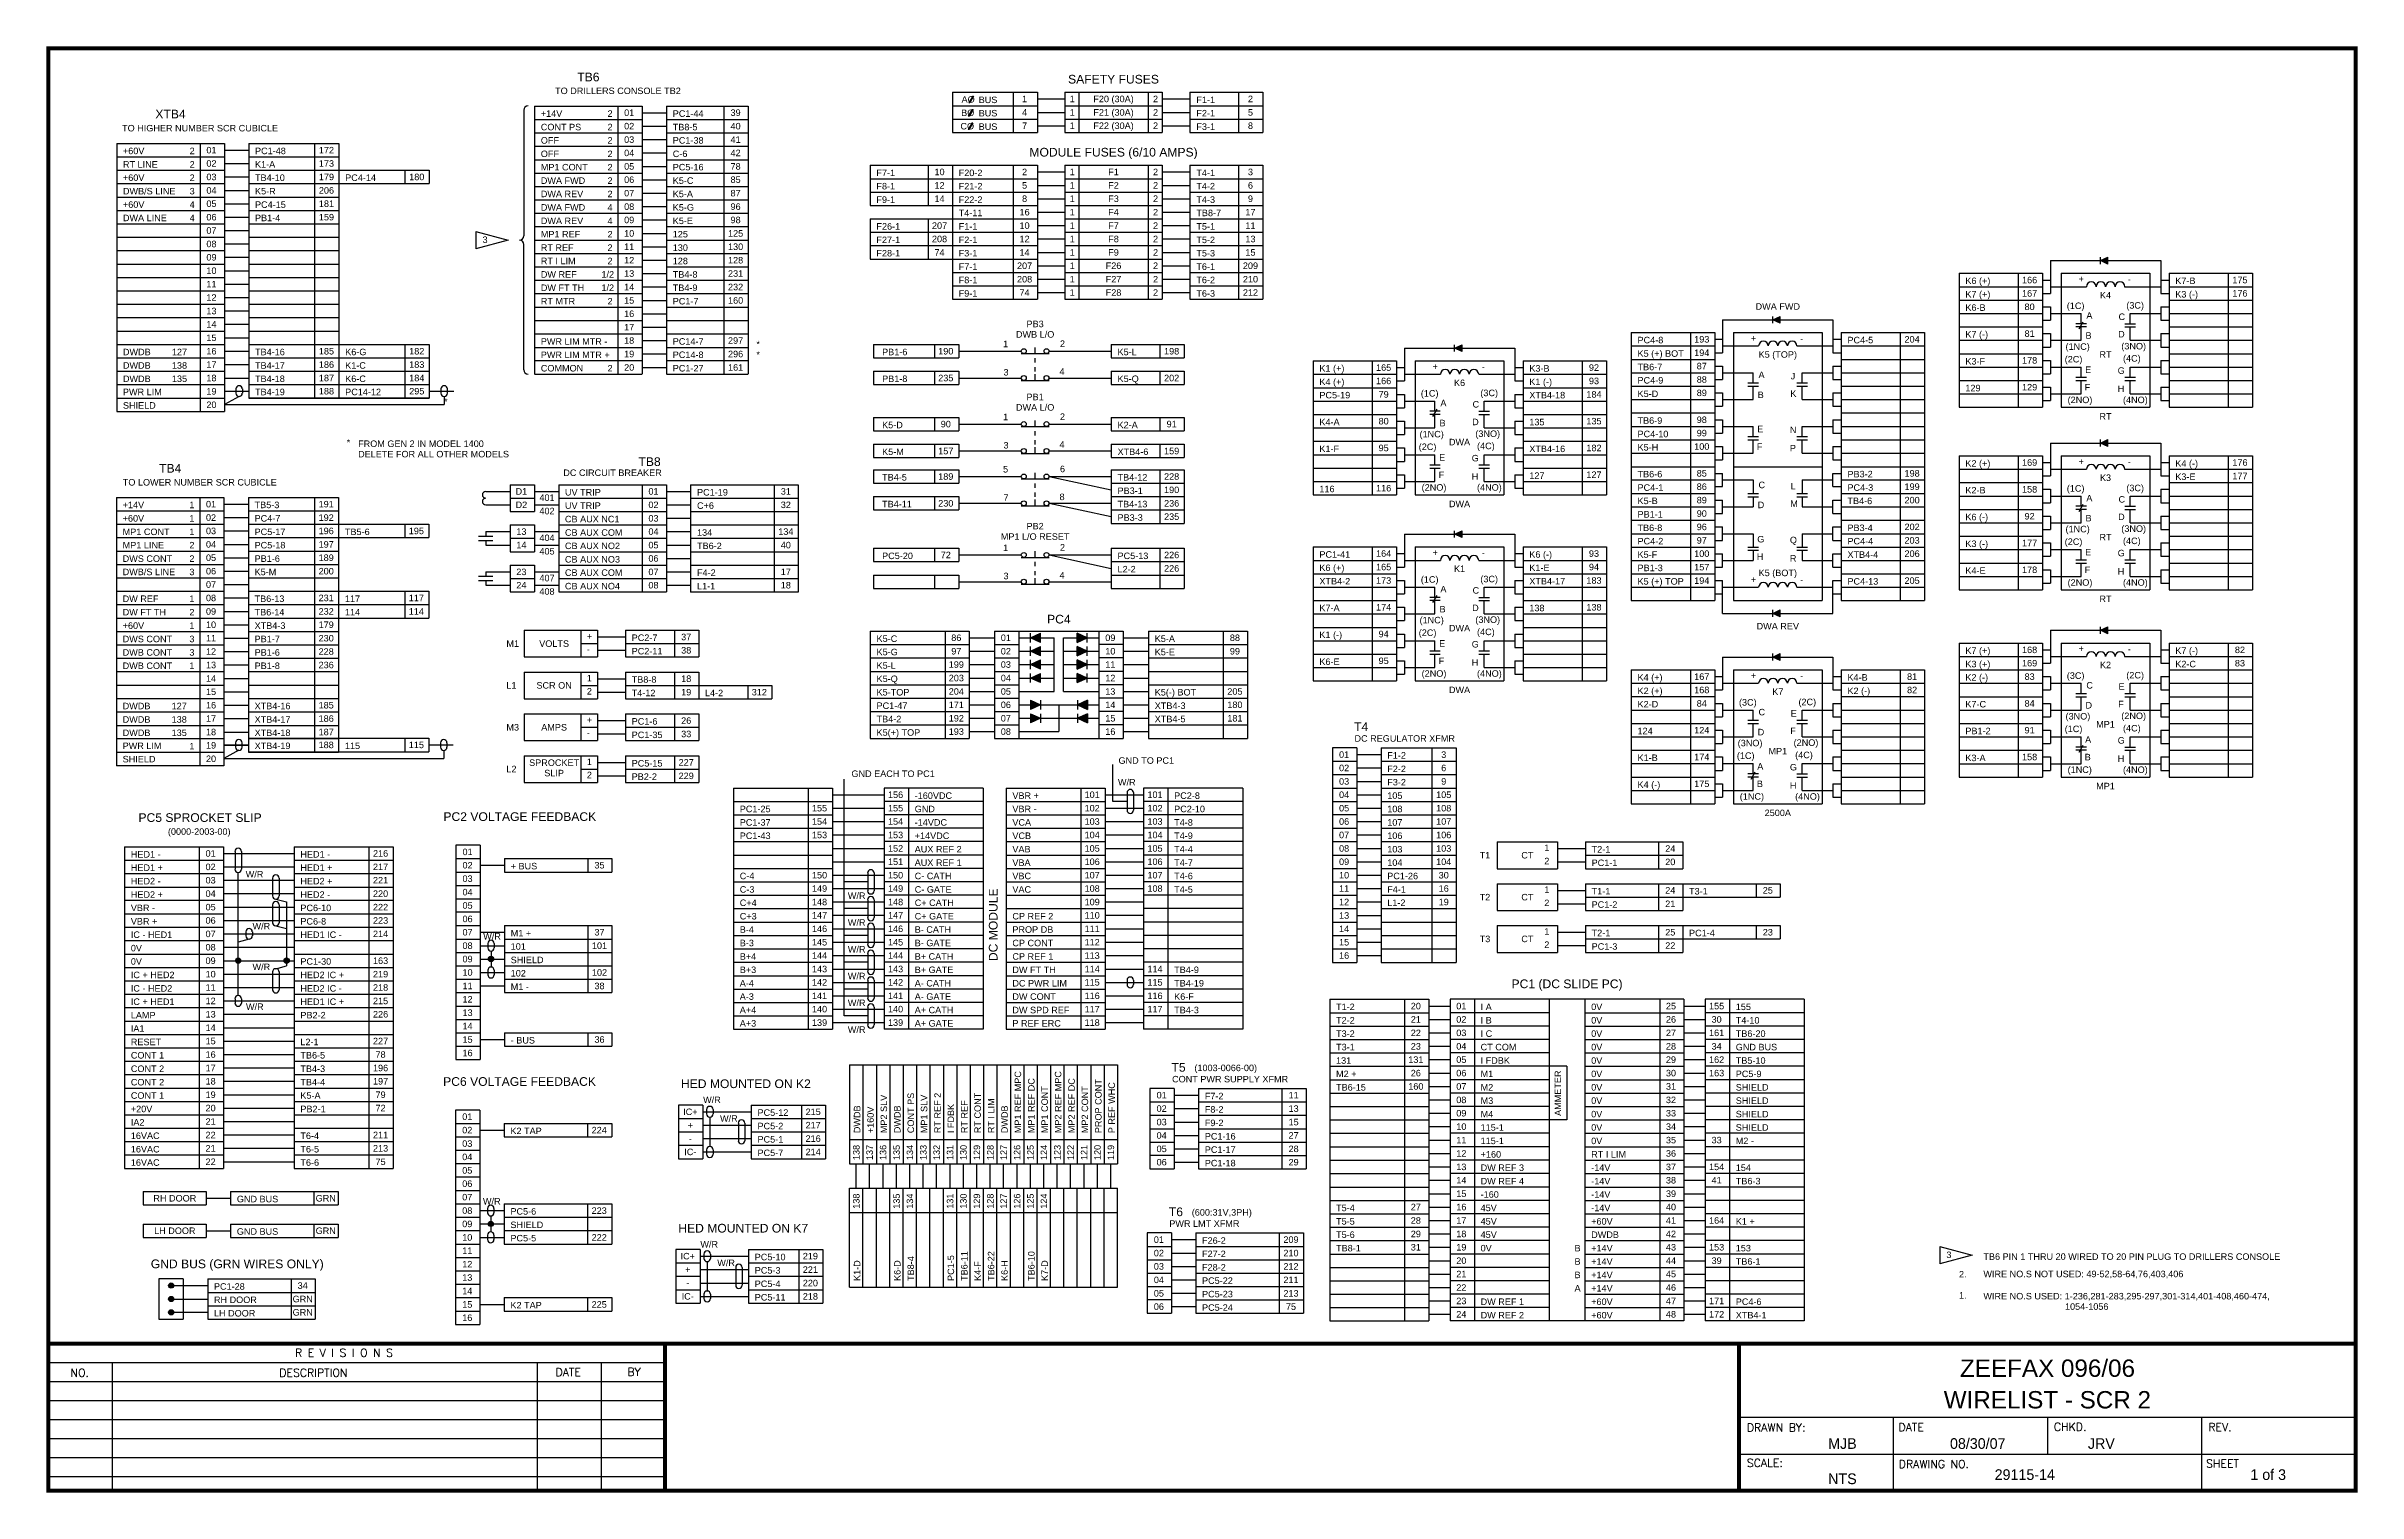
# Model space of a CAD drawing. Extents: x 1.1 to 17.8, y -2.6 to 7.8.
import ezdxf
from ezdxf.enums import TextEntityAlignment as Align

# ---------------------------------------------------------------- set-up
doc = ezdxf.new("R2010")
doc.units = 0
doc.header["$MEASUREMENT"] = 0
doc.layers.get('0').update_dxf_attribs({"linetype": 'CONTINUOUS'})
doc.layers.add('DRAWING', color=7, linetype='CONTINUOUS')
doc.styles.add('A1', font='A1.shx')
doc.styles.add('ROMAND', font='ROMAND.shx')
doc.styles.get("Standard").update_dxf_attribs({"font": 'ARIAL.TTF'})

msp = doc.modelspace()

# ---------------------------------------------------------------- texts
at = {"color": 7}
for s, height, style, p in [('R E V I S I O N S', 0.05763, 'ROMAND', (2.903, -1.651)), ('NO.', 0.0576, 'ROMAND', (1.285, -1.795)), ('DESCRIPTION', 0.05763, 'ROMAND', (2.79, -1.795)), ('DATE', 0.0576, 'ROMAND', (4.781, -1.791)), ('BY', 0.0576, 'ROMAND', (5.299, -1.789)), ('DRAWN BY:', 0.0576, 'ROMAND', (13.368, -2.19)), ('DATE', 0.0576, 'ROMAND', (14.461, -2.188)), ('CHKD.', 0.0576, 'ROMAND', (15.581, -2.185)), ('REV.', 0.0576, 'ROMAND', (16.694, -2.187)), ('MJB', 0.0769, 'A1', (13.954, -2.315)), ('08/30/07', 0.0769, 'A1', (14.832, -2.315)), ('JRV', 0.0769, 'A1', (15.826, -2.315)), ('SCALE:', 0.0576, 'ROMAND', (13.368, -2.445)), ('NTS', 0.0769, 'A1', (13.954, -2.569)), ('DRAWING NO.', 0.05763, 'ROMAND', (14.463, -2.453)), ('29115-14', 0.0769, 'A1', (15.154, -2.539)), ('SHEET', 0.0576, 'ROMAND', (16.678, -2.45)), ('1 of 3', 0.0769, 'A1', (16.997, -2.539))]:
    msp.add_text(s, height=height, dxfattribs=dict(at, style=style)).set_placement(p)
at = {"layer": 'DRAWING', "color": 7}
for s, height, p in [('TB6', 0.0625, (5.018, 7.54)), ('SAFETY FUSES', 0.0625, (8.803, 7.524)), ('XTB4', 0.0625, (2.006, 7.273)), ('TO DRILLERS CONSOLE TB2', 0.04688, (5.231, 7.448)), ('TO HIGHER NUMBER SCR CUBICLE', 0.04688, (2.219, 7.179)), ('MODULE FUSES (6/10 AMPS)', 0.0625, (8.803, 6.998)), ('K4', 0.0469, (15.953, 5.975)), ('DWA FWD', 0.0469, (13.591, 5.894)), ('DWB L/O', 0.0469, (8.238, 5.693)), ('PB3', 0.0469, (8.238, 5.768)), ('K5 (TOP)', 0.0469, (13.591, 5.548)), ('RT', 0.0469, (15.953, 5.548)), ('K6', 0.0469, (11.297, 5.344)), ('DWA L/O', 0.0469, (8.238, 5.167)), ('PB1', 0.0469, (8.238, 5.242)), ('RT', 0.0469, (15.953, 5.102)), ('TB8', 0.0625, (5.459, 4.768)), ('DWA', 0.0469, (11.297, 4.917)), ('TO LOWER NUMBER SCR CUBICLE', 0.04688, (2.217, 4.627)), ('TB4', 0.0625, (2.004, 4.72)), ('DC CIRCUIT BREAKER', 0.04688, (5.192, 4.696)), ('K3', 0.0469, (15.953, 4.66)), ('DWA', 0.0469, (11.297, 4.471)), ('PB2', 0.0469, (8.238, 4.311)), ('MP1 L/O RESET', 0.04688, (8.238, 4.236)), ('RT', 0.0469, (15.953, 4.232)), ('K1', 0.0469, (11.297, 4.004)), ('K5 (BOT)', 0.0469, (13.591, 3.974)), ('RT', 0.0469, (15.953, 3.787)), ('PC4', 0.0625, (8.409, 3.633)), ('DWA', 0.0469, (11.297, 3.576)), ('DWA REV', 0.0469, (13.591, 3.59)), ('K2', 0.0469, (15.953, 3.311)), ('DWA', 0.0469, (11.297, 3.131)), ('K7', 0.0469, (13.591, 3.118)), ('MP1', 0.0469, (15.953, 2.883)), ('MP1', 0.0469, (13.591, 2.69)), ('MP1', 0.0469, (15.953, 2.438)), ('PC5 SPROCKET SLIP', 0.0625, (2.219, 2.203)), ('2500A', 0.0469, (13.591, 2.245)), ('(0000-2003-00)', 0.04688, (2.213, 2.11)), ('PC1 (DC SLIDE PC)', 0.0625, (12.072, 1.005)), ('GND BUS (GRN WIRES ONLY)', 0.0625, (2.487, -1.013))]:
    msp.add_text(s, height=height, dxfattribs=at).set_placement(p, align=Align.CENTER)
for s, height, p in [('+14V', 0.0469, (4.675, 7.284)), ('2', 0.0469, (5.156, 7.284)), ('PC1-44', 0.0469, (5.626, 7.284)), ('BUS', 0.0469, (7.831, 7.383)), ('BUS', 0.0469, (7.831, 7.287)), ('F1-1', 0.0469, (9.4, 7.383)), ('F2-1', 0.0469, (9.4, 7.287)), ('CONT PS', 0.0469, (4.675, 7.187)), ('2', 0.0469, (5.156, 7.187)), ('TB8-5', 0.0469, (5.626, 7.187)), ('BUS', 0.0469, (7.831, 7.19)), ('F3-1', 0.0469, (9.4, 7.19)), ('+60V', 0.0469, (1.663, 7.015)), ('2', 0.0469, (2.144, 7.015)), ('PC1-48', 0.0469, (2.615, 7.015)), ('OFF', 0.0469, (4.675, 7.091)), ('OFF', 0.0469, (4.675, 6.994)), ('2', 0.0469, (5.156, 7.091)), ('2', 0.0469, (5.156, 6.994)), ('C-6', 0.0469, (5.626, 6.994)), ('PC1-38', 0.0469, (5.626, 7.091)), ('+60V', 0.0469, (1.663, 6.822)), ('RT LINE', 0.0469, (1.663, 6.918)), ('2', 0.0469, (2.144, 6.918)), ('2', 0.0469, (2.144, 6.822)), ('TB4-10', 0.0469, (2.615, 6.822)), ('K1-A', 0.0469, (2.615, 6.918)), ('PC4-14', 0.0469, (3.265, 6.822)), ('MP1 CONT', 0.0469, (4.675, 6.898)), ('DWA FWD', 0.0469, (4.675, 6.801)), ('2', 0.0469, (5.156, 6.898)), ('2', 0.0469, (5.156, 6.801)), ('PC5-16', 0.0469, (5.626, 6.898)), ('K5-C', 0.0469, (5.626, 6.801)), ('F7-1', 0.0469, (7.094, 6.857)), ('F20-2', 0.0469, (7.687, 6.857)), ('T4-1', 0.0469, (9.4, 6.857)), ('+60V', 0.0469, (1.663, 6.628)), ('DWB/S LINE', 0.0469, (1.663, 6.725)), ('4', 0.0469, (2.144, 6.628)), ('3', 0.0469, (2.144, 6.725)), ('K5-R', 0.0469, (2.615, 6.725)), ('PC4-15', 0.0469, (2.615, 6.628)), ('DWA REV', 0.0469, (4.675, 6.705)), ('2', 0.0469, (5.156, 6.705)), ('K5-A', 0.0469, (5.626, 6.705)), ('F8-1', 0.0469, (7.094, 6.761)), ('F9-1', 0.0469, (7.094, 6.664)), ('F21-2', 0.0469, (7.687, 6.761)), ('F22-2', 0.0469, (7.687, 6.664)), ('T4-2', 0.0469, (9.4, 6.761)), ('T4-3', 0.0469, (9.4, 6.664)), ('DWA LINE', 0.0469, (1.663, 6.532)), ('4', 0.0469, (2.144, 6.532)), ('PB1-4', 0.0469, (2.615, 6.532)), ('DWA FWD', 0.0469, (4.675, 6.608)), ('DWA REV', 0.0469, (4.675, 6.511)), ('4', 0.0469, (5.156, 6.608)), ('4', 0.0469, (5.156, 6.511)), ('K5-G', 0.0469, (5.626, 6.608)), ('K5-E', 0.0469, (5.626, 6.511)), ('F26-1', 0.0469, (7.094, 6.471)), ('T4-11', 0.0469, (7.687, 6.568)), ('F1-1', 0.0469, (7.687, 6.471)), ('TB8-7', 0.0469, (9.4, 6.568)), ('T5-1', 0.0469, (9.4, 6.471)), ('3', 0.0469, (4.255, 6.375)), ('MP1 REF', 0.0469, (4.675, 6.415)), ('RT REF', 0.0469, (4.675, 6.318)), ('2', 0.0469, (5.156, 6.415)), ('2', 0.0469, (5.156, 6.318)), ('125', 0.0469, (5.626, 6.415)), ('130', 0.0469, (5.626, 6.318)), ('F27-1', 0.0469, (7.094, 6.374)), ('F2-1', 0.0469, (7.687, 6.374)), ('T5-2', 0.0469, (9.4, 6.374)), ('RT I LIM', 0.0469, (4.675, 6.222)), ('DW REF', 0.0469, (4.675, 6.125)), ('1/2', 0.0469, (5.112, 6.125)), ('2', 0.0469, (5.156, 6.222)), ('TB4-8', 0.0469, (5.626, 6.125)), ('128', 0.0469, (5.626, 6.222)), ('F28-1', 0.0469, (7.094, 6.278)), ('F3-1', 0.0469, (7.687, 6.278)), ('F7-1', 0.0469, (7.687, 6.181)), ('T5-3', 0.0469, (9.4, 6.278)), ('T6-1', 0.0469, (9.4, 6.181)), ('DW FT TH', 0.0469, (4.675, 6.029)), ('1/2', 0.0469, (5.112, 6.029)), ('TB4-9', 0.0469, (5.626, 6.029)), ('F8-1', 0.0469, (7.687, 6.085)), ('F9-1', 0.0469, (7.687, 5.988)), ('T6-2', 0.0469, (9.4, 6.085)), ('T6-3', 0.0469, (9.4, 5.988)), ('K6 (+)', 0.0469, (14.943, 6.079)), ('K7 (+)', 0.0469, (14.943, 5.982)), ('+', 0.0469, (15.759, 6.093)), ('-', 0.0469, (16.114, 6.09)), ('K7-B', 0.0469, (16.456, 6.079)), ('K3 (-)', 0.0469, (16.456, 5.982)), ('RT MTR', 0.0469, (4.675, 5.932)), ('2', 0.0469, (5.156, 5.932)), ('PC1-7', 0.0469, (5.626, 5.932)), ('K6-B', 0.0469, (14.943, 5.886)), ('(1C)', 0.0469, (15.674, 5.899)), ('A', 0.0469, (15.815, 5.829)), ('C', 0.0469, (16.047, 5.82)), ('(3C)', 0.0469, (16.103, 5.902)), ('PWR LIM MTR -', 0.04688, (4.675, 5.642)), ('PC14-7', 0.0469, (5.626, 5.642)), ('*', 0.0469, (6.229, 5.623)), ('1', 0.0469, (8.007, 5.624)), ('2', 0.0469, (8.417, 5.626)), ('PC4-8', 0.0469, (12.58, 5.652)), ('+', 0.0469, (13.396, 5.665)), ('-', 0.0469, (13.752, 5.663)), ('PC4-5', 0.0469, (14.093, 5.652)), ('K7 (-)', 0.0469, (14.943, 5.693)), ('B', 0.0469, (15.809, 5.685)), ('D', 0.0469, (16.044, 5.694)), ('DWDB', 0.0469, (1.663, 5.566)), ('DWDB', 0.0469, (1.663, 5.469)), ('127', 0.0469, (2.016, 5.566)), ('138', 0.0469, (2.016, 5.469)), ('TB4-16', 0.0469, (2.615, 5.566)), ('TB4-17', 0.0469, (2.615, 5.469)), ('K6-G', 0.0469, (3.265, 5.566)), ('K1-C', 0.0469, (3.265, 5.469)), ('PWR LIM MTR +', 0.04688, (4.675, 5.546)), ('PC14-8', 0.0469, (5.626, 5.546)), ('*', 0.0469, (6.229, 5.548)), ('PB1-6', 0.0469, (7.135, 5.566)), ('K5-L', 0.0469, (8.832, 5.566)), ('+', 0.0469, (11.103, 5.462)), ('TB6-7', 0.0469, (12.58, 5.458)), ('K5 (+) BOT', 0.0469, (12.58, 5.555)), ('K3-F', 0.0469, (14.943, 5.499)), ('(2C)', 0.0469, (15.659, 5.514)), ('(1NC)', 0.0469, (15.665, 5.605)), ('(3NO)', 0.0469, (16.067, 5.608)), ('(4C)', 0.0469, (16.079, 5.52)), ('DWDB', 0.0469, (1.663, 5.373)), ('135', 0.0469, (2.016, 5.373)), ('TB4-18', 0.0469, (2.615, 5.373)), ('K6-C', 0.0469, (3.265, 5.373)), ('COMMON', 0.0469, (4.675, 5.449)), ('2', 0.0469, (5.156, 5.449)), ('PC1-27', 0.0469, (5.626, 5.449)), ('PB1-8', 0.0469, (7.135, 5.373)), ('3', 0.0469, (8.01, 5.42)), ('4', 0.0469, (8.414, 5.426)), ('K5-Q', 0.0469, (8.832, 5.373)), ('K1 (+)', 0.0469, (10.287, 5.448)), ('K4 (+)', 0.0469, (10.287, 5.351)), ('-', 0.0469, (11.458, 5.459)), ('K3-B', 0.0469, (11.8, 5.448)), ('K1 (-)', 0.0469, (11.8, 5.351)), ('PC4-9', 0.0469, (12.58, 5.362)), ('A', 0.0469, (13.452, 5.401)), ('J', 0.0469, (13.684, 5.392)), ('129', 0.0469, (14.943, 5.306)), ('F', 0.0469, (15.803, 5.312)), ('E', 0.0469, (15.806, 5.438)), ('G', 0.0469, (16.041, 5.432)), ('H', 0.0469, (16.041, 5.3)), ('SHIELD', 0.0469, (1.663, 5.181)), ('PWR LIM', 0.0469, (1.663, 5.278)), ('TB4-19', 0.0469, (2.615, 5.278)), ('PC14-12', 0.0469, (3.265, 5.278)), ('*', 0.0469, (3.978, 5.209)), ('PC5-19', 0.0469, (10.287, 5.255)), ('(1C)', 0.0469, (11.018, 5.268)), ('A', 0.0469, (11.159, 5.198)), ('C', 0.0469, (11.391, 5.189)), ('(3C)', 0.0469, (11.447, 5.271)), ('XTB4-18', 0.0469, (11.8, 5.255)), ('K5-D', 0.0469, (12.58, 5.265)), ('B', 0.0469, (13.446, 5.257)), ('K', 0.0469, (13.681, 5.266)), ('(2NO)', 0.0469, (15.68, 5.221)), ('(4NO)', 0.0469, (16.079, 5.221)), ('K5-D', 0.0469, (7.135, 5.04)), ('1', 0.0469, (8.007, 5.098)), ('2', 0.0469, (8.417, 5.1)), ('K2-A', 0.0469, (8.832, 5.04)), ('K4-A', 0.0469, (10.287, 5.061)), ('(1NC)', 0.0469, (11.009, 4.974)), ('B', 0.0469, (11.153, 5.054)), ('D', 0.0469, (11.388, 5.062)), ('(3NO)', 0.0469, (11.411, 4.977)), ('135', 0.0469, (11.8, 5.061)), ('TB6-9', 0.0469, (12.58, 5.072)), ('PC4-10', 0.0469, (12.58, 4.975)), ('E', 0.0469, (13.443, 5.011)), ('N', 0.0469, (13.678, 5.005)), ('*', 0.0469, (3.276, 4.915)), ('FROM GEN 2 IN MODEL 1400', 0.04688, (3.358, 4.905)), ('DELETE FOR ALL OTHER MODELS', 0.04688, (3.358, 4.83)), ('K5-M', 0.0469, (7.135, 4.847)), ('3', 0.0469, (8.01, 4.894)), ('4', 0.0469, (8.414, 4.9)), ('XTB4-6', 0.0469, (8.832, 4.847)), ('K1-F', 0.0469, (10.287, 4.868)), ('(2C)', 0.0469, (11.003, 4.883)), ('E', 0.0469, (11.15, 4.807)), ('G', 0.0469, (11.385, 4.801)), ('(4C)', 0.0469, (11.423, 4.889)), ('XTB4-16', 0.0469, (11.8, 4.868)), ('K5-H', 0.0469, (12.58, 4.879)), ('F', 0.0469, (13.44, 4.884)), ('P', 0.0469, (13.678, 4.873)), ('TB4-5', 0.0469, (7.135, 4.663)), ('5', 0.0469, (8.007, 4.721)), ('6', 0.0469, (8.417, 4.723)), ('TB4-12', 0.0469, (8.832, 4.663)), ('F', 0.0469, (11.147, 4.681)), ('H', 0.0469, (11.385, 4.669)), ('127', 0.0469, (11.8, 4.675)), ('TB6-6', 0.0469, (12.58, 4.686)), ('PB3-2', 0.0469, (14.093, 4.686)), ('K2 (+)', 0.0469, (14.943, 4.763)), ('+', 0.0469, (15.759, 4.777)), ('-', 0.0469, (16.114, 4.774)), ('K4 (-)', 0.0469, (16.456, 4.763)), ('K3-E', 0.0469, (16.456, 4.667)), ('+14V', 0.0469, (1.661, 4.464)), ('1', 0.0469, (2.142, 4.464)), ('TB5-3', 0.0469, (2.612, 4.464)), ('401', 0.0469, (4.665, 4.516)), ('UV TRIP', 0.0469, (4.849, 4.555)), ('UV TRIP', 0.0469, (4.849, 4.459)), ('C+6', 0.0469, (5.801, 4.459)), ('PC1-19', 0.0469, (5.801, 4.555)), ('TB4-11', 0.0469, (7.135, 4.47)), ('7', 0.0469, (8.01, 4.517)), ('8', 0.0469, (8.414, 4.522)), ('TB4-13', 0.0469, (8.832, 4.47)), ('PB3-1', 0.0469, (8.832, 4.566)), ('116', 0.0469, (10.287, 4.579)), ('(2NO)', 0.0469, (11.024, 4.59)), ('(4NO)', 0.0469, (11.423, 4.59)), ('PC4-1', 0.0469, (12.58, 4.589)), ('K5-B', 0.0469, (12.58, 4.493)), ('D', 0.0469, (13.446, 4.464)), ('C', 0.0469, (13.452, 4.608)), ('M', 0.0469, (13.681, 4.473)), ('L', 0.0469, (13.684, 4.599)), ('TB4-6', 0.0469, (14.093, 4.493)), ('PC4-3', 0.0469, (14.093, 4.589)), ('K2-B', 0.0469, (14.943, 4.57)), ('(1C)', 0.0469, (15.674, 4.583)), ('A', 0.0469, (15.815, 4.513)), ('C', 0.0469, (16.047, 4.504)), ('(3C)', 0.0469, (16.103, 4.586)), ('+60V', 0.0469, (1.661, 4.367)), ('1', 0.0469, (2.142, 4.367)), ('PC4-7', 0.0469, (2.612, 4.367)), ('402', 0.0469, (4.665, 4.42)), ('CB AUX NC1', 0.0469, (4.849, 4.362)), ('PB3-3', 0.0469, (8.832, 4.373)), ('TB6-8', 0.0469, (12.58, 4.299)), ('PB1-1', 0.0469, (12.58, 4.396)), ('PB3-4', 0.0469, (14.093, 4.299)), ('K6 (-)', 0.0469, (14.943, 4.377)), ('(1NC)', 0.0469, (15.665, 4.29)), ('B', 0.0469, (15.809, 4.369)), ('D', 0.0469, (16.044, 4.378)), ('(3NO)', 0.0469, (16.067, 4.293)), ('MP1 CONT', 0.0469, (1.661, 4.27)), ('MP1 LINE', 0.0469, (1.661, 4.174)), ('2', 0.0469, (2.142, 4.174)), ('1', 0.0469, (2.142, 4.27)), ('PC5-17', 0.0469, (2.612, 4.27)), ('PC5-18', 0.0469, (2.612, 4.174)), ('TB5-6', 0.0469, (3.263, 4.27)), ('404', 0.0469, (4.665, 4.227)), ('405', 0.0469, (4.665, 4.13)), ('CB AUX COM', 0.0469, (4.849, 4.265)), ('CB AUX NO2', 0.0469, (4.849, 4.169)), ('TB6-2', 0.0469, (5.801, 4.169)), ('134', 0.0469, (5.801, 4.265)), ('1', 0.0469, (8.007, 4.155)), ('2', 0.0469, (8.417, 4.158)), ('PC4-2', 0.0469, (12.58, 4.203)), ('G', 0.0469, (13.443, 4.217)), ('Q', 0.0469, (13.678, 4.211)), ('PC4-4', 0.0469, (14.093, 4.203)), ('K3 (-)', 0.0469, (14.943, 4.184)), ('(2C)', 0.0469, (15.659, 4.199)), ('E', 0.0469, (15.806, 4.123)), ('(4C)', 0.0469, (16.079, 4.205)), ('DWS CONT', 0.0469, (1.661, 4.077)), ('DWB/S LINE', 0.0469, (1.661, 3.981)), ('3', 0.0469, (2.142, 3.981)), ('2', 0.0469, (2.142, 4.077)), ('PB1-6', 0.0469, (2.612, 4.077)), ('K5-M', 0.0469, (2.612, 3.981)), ('CB AUX NO3', 0.0469, (4.849, 4.072)), ('CB AUX COM', 0.0469, (4.849, 3.976)), ('F4-2', 0.0469, (5.801, 3.976)), ('PC5-20', 0.0469, (7.135, 4.097)), ('3', 0.0469, (8.01, 3.952)), ('4', 0.0469, (8.414, 3.957)), ('PC5-13', 0.0469, (8.832, 4.097)), ('L2-2', 0.0469, (8.832, 4.001)), ('PC1-41', 0.0469, (10.287, 4.107)), ('K6 (+)', 0.0469, (10.287, 4.011)), ('+', 0.0469, (11.103, 4.121)), ('-', 0.0469, (11.458, 4.118)), ('K6 (-)', 0.0469, (11.8, 4.107)), ('K1-E', 0.0469, (11.8, 4.011)), ('K5-F', 0.0469, (12.58, 4.106)), ('PB1-3', 0.0469, (12.58, 4.01)), ('H', 0.0469, (13.44, 4.091)), ('R', 0.0469, (13.678, 4.079)), ('XTB4-4', 0.0469, (14.093, 4.106)), ('K4-E', 0.0469, (14.943, 3.991)), ('F', 0.0469, (15.803, 3.996)), ('G', 0.0469, (16.041, 4.117)), ('H', 0.0469, (16.041, 3.985)), ('DW REF', 0.0469, (1.661, 3.788)), ('1', 0.0469, (2.142, 3.788)), ('TB6-13', 0.0469, (2.612, 3.788)), ('117', 0.0469, (3.263, 3.788)), ('407', 0.0469, (4.665, 3.937)), ('408', 0.0469, (4.665, 3.84)), ('CB AUX NO4', 0.0469, (4.849, 3.879)), ('L1-1', 0.0469, (5.801, 3.879)), ('XTB4-2', 0.0469, (10.287, 3.914)), ('(1C)', 0.0469, (11.018, 3.927)), ('A', 0.0469, (11.159, 3.857)), ('C', 0.0469, (11.391, 3.848)), ('(3C)', 0.0469, (11.447, 3.93)), ('XTB4-17', 0.0469, (11.8, 3.914)), ('K5 (+) TOP', 0.0469, (12.58, 3.913)), ('+', 0.0469, (13.396, 3.927)), ('-', 0.0469, (13.752, 3.924)), ('PC4-13', 0.0469, (14.093, 3.913)), ('(2NO)', 0.0469, (15.68, 3.905)), ('(4NO)', 0.0469, (16.079, 3.905)), ('DW FT TH', 0.0469, (1.661, 3.691)), ('2', 0.0469, (2.142, 3.691)), ('TB6-14', 0.0469, (2.612, 3.691)), ('114', 0.0469, (3.263, 3.691)), ('K7-A', 0.0469, (10.287, 3.721)), ('(1NC)', 0.0469, (11.009, 3.634)), ('B', 0.0469, (11.153, 3.713)), ('D', 0.0469, (11.388, 3.722)), ('(3NO)', 0.0469, (11.411, 3.637)), ('138', 0.0469, (11.8, 3.721)), ('+60V', 0.0469, (1.661, 3.594)), ('DWS CONT', 0.0469, (1.661, 3.498)), ('3', 0.0469, (2.142, 3.498)), ('1', 0.0469, (2.142, 3.594)), ('XTB4-3', 0.0469, (2.612, 3.594)), ('PB1-7', 0.0469, (2.612, 3.498)), ('+', 0.0469, (5.007, 3.518)), ('PC2-7', 0.0469, (5.33, 3.507)), ('K5-C', 0.0469, (7.095, 3.5)), ('K5-A', 0.0469, (9.1, 3.5)), ('K1 (-)', 0.0469, (10.287, 3.528)), ('(2C)', 0.0469, (11.003, 3.543)), ('E', 0.0469, (11.15, 3.466)), ('G', 0.0469, (11.385, 3.46)), ('(4C)', 0.0469, (11.423, 3.549)), ('DWB CONT', 0.0469, (1.661, 3.401)), ('DWB CONT', 0.0469, (1.661, 3.305)), ('3', 0.0469, (2.142, 3.401)), ('1', 0.0469, (2.142, 3.305)), ('PB1-6', 0.0469, (2.612, 3.401)), ('PB1-8', 0.0469, (2.612, 3.305)), ('-', 0.0469, (5.007, 3.423)), ('PC2-11', 0.0469, (5.33, 3.41)), ('K5-G', 0.0469, (7.095, 3.404)), ('K5-L', 0.0469, (7.095, 3.307)), ('K5-E', 0.0469, (9.1, 3.404)), ('K6-E', 0.0469, (10.287, 3.334)), ('F', 0.0469, (11.147, 3.34)), ('H', 0.0469, (11.385, 3.328)), ('K7 (+)', 0.0469, (14.943, 3.414)), ('K3 (+)', 0.0469, (14.943, 3.317)), ('+', 0.0469, (15.759, 3.428)), ('-', 0.0469, (16.114, 3.425)), ('K7 (-)', 0.0469, (16.456, 3.414)), ('K2-C', 0.0469, (16.456, 3.317)), ('2', 0.0469, (5.007, 3.121)), ('1', 0.0469, (5.007, 3.216)), ('TB8-8', 0.0469, (5.33, 3.206)), ('K5-Q', 0.0469, (7.095, 3.211)), ('(2NO)', 0.0469, (11.024, 3.249)), ('(4NO)', 0.0469, (11.423, 3.249)), ('K4 (+)', 0.0469, (12.58, 3.221)), ('K2 (+)', 0.0469, (12.58, 3.124)), ('+', 0.0469, (13.396, 3.235)), ('-', 0.0469, (13.752, 3.232)), ('K4-B', 0.0469, (14.093, 3.221)), ('K2 (-)', 0.0469, (14.093, 3.124)), ('K2 (-)', 0.0469, (14.943, 3.221)), ('(3C)', 0.0469, (15.674, 3.234)), ('C', 0.0469, (15.815, 3.164)), ('E', 0.0469, (16.047, 3.155)), ('(2C)', 0.0469, (16.103, 3.237)), ('DWDB', 0.0469, (1.661, 3.015)), ('127', 0.0469, (2.014, 3.015)), ('XTB4-16', 0.0469, (2.612, 3.015)), ('T4-12', 0.0469, (5.33, 3.109)), ('L4-2', 0.0469, (5.858, 3.109)), ('K5-TOP', 0.0469, (7.095, 3.114)), ('PC1-47', 0.0469, (7.095, 3.017)), ('XTB4-3', 0.0469, (9.1, 3.017)), ('K5(-) BOT', 0.0469, (9.1, 3.114)), ('K2-D', 0.0469, (12.58, 3.028)), ('(3C)', 0.0469, (13.311, 3.041)), ('C', 0.0469, (13.452, 2.971)), ('E', 0.0469, (13.684, 2.962)), ('(2C)', 0.0469, (13.74, 3.044)), ('K7-C', 0.0469, (14.943, 3.028)), ('D', 0.0469, (15.809, 3.02)), ('F', 0.0469, (16.044, 3.029)), ('DWDB', 0.0469, (1.661, 2.918)), ('DWDB', 0.0469, (1.661, 2.822)), ('138', 0.0469, (2.014, 2.918)), ('135', 0.0469, (2.014, 2.822)), ('XTB4-17', 0.0469, (2.612, 2.918)), ('XTB4-18', 0.0469, (2.612, 2.822)), ('+', 0.0469, (5.007, 2.915)), ('-', 0.0469, (5.007, 2.82)), ('PC1-6', 0.0469, (5.33, 2.904)), ('PC1-35', 0.0469, (5.33, 2.807)), ('TB4-2', 0.0469, (7.095, 2.921)), ('K5(+) TOP', 0.0469, (7.095, 2.824)), ('XTB4-5', 0.0469, (9.1, 2.921)), ('T4', 0.0625, (10.537, 2.858)), ('124', 0.0469, (12.58, 2.835)), ('D', 0.0469, (13.446, 2.827)), ('F', 0.0469, (13.681, 2.836)), ('PB1-2', 0.0469, (14.943, 2.835)), ('(1C)', 0.0469, (15.659, 2.85)), ('(3NO)', 0.0469, (15.665, 2.941)), ('(2NO)', 0.0469, (16.067, 2.944)), ('(4C)', 0.0469, (16.079, 2.855)), ('SHIELD', 0.0469, (1.661, 2.632)), ('PWR LIM', 0.0469, (1.661, 2.728)), ('1', 0.0469, (2.142, 2.725)), ('XTB4-19', 0.0469, (2.612, 2.728)), ('115', 0.0469, (3.263, 2.728)), ('GND TO PC1', 0.0469, (8.839, 2.622)), ('DC REGULATOR XFMR', 0.04688, (10.54, 2.781)), ('F1-2', 0.0469, (10.776, 2.659)), ('K1-B', 0.0469, (12.58, 2.642)), ('(1C)', 0.0469, (13.296, 2.657)), ('(3NO)', 0.0469, (13.302, 2.748)), ('(2NO)', 0.0469, (13.705, 2.751)), ('(4C)', 0.0469, (13.716, 2.662)), ('K3-A', 0.0469, (14.943, 2.641)), ('A', 0.0469, (15.806, 2.773)), ('B', 0.0469, (15.803, 2.647)), ('G', 0.0469, (16.041, 2.767)), ('H', 0.0469, (16.041, 2.635)), ('2', 0.0469, (5.007, 2.518)), ('1', 0.0469, (5.007, 2.613)), ('PC5-15', 0.0469, (5.33, 2.602)), ('PB2-2', 0.0469, (5.33, 2.506)), ('GND EACH TO PC1', 0.04688, (6.914, 2.527)), ('W/R', 0.0469, (8.835, 2.466)), ('F2-2', 0.0469, (10.776, 2.562)), ('F3-2', 0.0469, (10.776, 2.466)), ('A', 0.0469, (13.443, 2.58)), ('B', 0.0469, (13.44, 2.454)), ('G', 0.0469, (13.678, 2.574)), ('(1NC)', 0.0469, (15.68, 2.556)), ('(4NO)', 0.0469, (16.079, 2.556)), ('-160VDC', 0.0469, (7.37, 2.369)), ('VBR +', 0.0469, (8.074, 2.369)), ('PC2-8', 0.0469, (9.24, 2.369)), ('105', 0.0469, (10.776, 2.369)), ('K4 (-)', 0.0469, (12.58, 2.448)), ('(1NC)', 0.0469, (13.317, 2.363)), ('H', 0.0469, (13.678, 2.442)), ('(4NO)', 0.0469, (13.716, 2.363)), ('PC2 VOLTAGE FEEDBACK', 0.0625, (3.973, 2.21)), ('PC1-25', 0.0469, (6.109, 2.273)), ('PC1-37', 0.0469, (6.109, 2.176)), ('-14VDC', 0.0469, (7.37, 2.176)), ('GND', 0.0469, (7.37, 2.273)), ('VBR -', 0.0469, (8.074, 2.273)), ('VCA', 0.0469, (8.074, 2.176)), ('T4-8', 0.0469, (9.24, 2.176)), ('PC2-10', 0.0469, (9.24, 2.273)), ('108', 0.0469, (10.776, 2.273)), ('107', 0.0469, (10.776, 2.176)), ('PC1-43', 0.0469, (6.109, 2.08)), ('AUX REF 2', 0.0469, (7.37, 1.983)), ('+14VDC', 0.0469, (7.37, 2.08)), ('VCB', 0.0469, (8.074, 2.08)), ('VAB', 0.0469, (8.074, 1.983)), ('T4-9', 0.0469, (9.24, 2.08)), ('T4-4', 0.0469, (9.24, 1.983)), ('106', 0.0469, (10.776, 2.08)), ('103', 0.0469, (10.776, 1.983)), ('1', 0.0469, (11.908, 1.993)), ('T2-1', 0.0469, (12.249, 1.982)), ('HED1 -', 0.0469, (1.72, 1.946)), ('HED1 +', 0.0469, (1.72, 1.85)), ('W/R', 0.0469, (2.548, 1.803)), ('HED1 -', 0.0469, (2.942, 1.946)), ('HED1 +', 0.0469, (2.942, 1.85)), ('+ BUS', 0.0469, (4.458, 1.861)), ('C-4', 0.0469, (6.109, 1.79)), ('AUX REF 1', 0.0469, (7.37, 1.886)), ('C- CATH', 0.0469, (7.37, 1.79)), ('VBA', 0.0469, (8.074, 1.886)), ('VBC', 0.0469, (8.074, 1.79)), ('T4-7', 0.0469, (9.24, 1.886)), ('T4-6', 0.0469, (9.24, 1.79)), ('104', 0.0469, (10.776, 1.886)), ('PC1-26', 0.0469, (10.776, 1.79)), ('2', 0.0469, (11.908, 1.898)), ('PC1-1', 0.0469, (12.249, 1.885)), ('HED2 -', 0.0469, (1.72, 1.753)), ('HED2 +', 0.0469, (1.72, 1.656)), ('HED2 +', 0.0469, (2.942, 1.753)), ('HED2 -', 0.0469, (2.942, 1.656)), ('C-3', 0.0469, (6.109, 1.693)), ('W/R', 0.0469, (6.888, 1.648)), ('C- GATE', 0.0469, (7.37, 1.693)), ('VAC', 0.0469, (8.074, 1.693)), ('T4-5', 0.0469, (9.24, 1.693)), ('F4-1', 0.0469, (10.776, 1.693)), ('1', 0.0469, (11.908, 1.691)), ('T1-1', 0.0469, (12.249, 1.68)), ('T3-1', 0.0469, (12.951, 1.68)), ('VBR -', 0.0469, (1.72, 1.56)), ('VBR +', 0.0469, (1.72, 1.463)), ('PC6-10', 0.0469, (2.942, 1.56)), ('PC6-8', 0.0469, (2.942, 1.463)), ('C+4', 0.0469, (6.109, 1.597)), ('C+3', 0.0469, (6.109, 1.5)), ('W/R', 0.0469, (6.888, 1.455)), ('C+ CATH', 0.0469, (7.37, 1.597)), ('C+ GATE', 0.0469, (7.37, 1.5)), ('CP REF 2', 0.0469, (8.074, 1.5)), ('L1-2', 0.0469, (10.776, 1.597)), ('2', 0.0469, (11.908, 1.596)), ('PC1-2', 0.0469, (12.249, 1.584)), ('IC - HED1', 0.0469, (1.72, 1.367)), ('W/R', 0.0469, (2.597, 1.428)), ('HED1 IC -', 0.0469, (2.942, 1.367)), ('W/R', 0.0469, (4.26, 1.355)), ('M1 +', 0.0469, (4.458, 1.378)), ('B-4', 0.0469, (6.109, 1.404)), ('B-3', 0.0469, (6.109, 1.307)), ('B- CATH', 0.0469, (7.37, 1.404)), ('B- GATE', 0.0469, (7.37, 1.307)), ('CP CONT', 0.0469, (8.074, 1.307)), ('PROP DB', 0.0469, (8.074, 1.404)), ('2', 0.0469, (11.908, 1.295)), ('1', 0.0469, (11.908, 1.39)), ('T2-1', 0.0469, (12.249, 1.379)), ('PC1-4', 0.0469, (12.951, 1.379)), ('0V', 0.0469, (1.72, 1.27)), ('0V', 0.0469, (1.72, 1.174)), ('W/R', 0.0469, (2.597, 1.135)), ('PC1-30', 0.0469, (2.942, 1.174)), ('SHIELD', 0.0469, (4.458, 1.185)), ('101', 0.0469, (4.458, 1.282)), ('B+4', 0.0469, (6.109, 1.21)), ('W/R', 0.0469, (6.888, 1.262)), ('B+ CATH', 0.0469, (7.37, 1.21)), ('CP REF 1', 0.0469, (8.074, 1.21)), ('PC1-3', 0.0469, (12.249, 1.282)), ('IC + HED2', 0.0469, (1.72, 1.077)), ('IC - HED2', 0.0469, (1.72, 0.98)), ('HED2 IC +', 0.0469, (2.942, 1.077)), ('HED2 IC -', 0.0469, (2.942, 0.98)), ('102', 0.0469, (4.458, 1.089)), ('M1 -', 0.0469, (4.458, 0.992)), ('A-4', 0.0469, (6.109, 1.017)), ('B+3', 0.0469, (6.109, 1.114)), ('W/R', 0.0469, (6.888, 1.069)), ('A- CATH', 0.0469, (7.37, 1.017)), ('B+ GATE', 0.0469, (7.37, 1.114)), ('DW FT TH', 0.0469, (8.074, 1.114)), ('DC PWR LIM', 0.0469, (8.074, 1.017)), ('TB4-9', 0.0469, (9.24, 1.114)), ('TB4-19', 0.0469, (9.24, 1.017)), ('LAMP', 0.0469, (1.72, 0.787)), ('IC + HED1', 0.0469, (1.72, 0.884)), ('W/R', 0.0469, (2.55, 0.848)), ('HED1 IC +', 0.0469, (2.942, 0.884)), ('PB2-2', 0.0469, (2.942, 0.787)), ('A-3', 0.0469, (6.109, 0.921)), ('A+4', 0.0469, (6.109, 0.824)), ('W/R', 0.0469, (6.888, 0.876)), ('A- GATE', 0.0469, (7.37, 0.921)), ('A+ CATH', 0.0469, (7.37, 0.824)), ('DW CONT', 0.0469, (8.074, 0.921)), ('DW SPD REF', 0.0469, (8.074, 0.824)), ('TB4-3', 0.0469, (9.24, 0.824)), ('K6-F', 0.0469, (9.24, 0.921)), ('T1-2', 0.0469, (10.407, 0.847)), ('I A', 0.0469, (11.449, 0.847)), ('0V', 0.0469, (12.246, 0.847)), ('155', 0.0469, (13.288, 0.847)), ('IA1', 0.0469, (1.72, 0.691)), ('A+3', 0.0469, (6.109, 0.728)), ('W/R', 0.0469, (6.888, 0.683)), ('A+ GATE', 0.0469, (7.37, 0.728)), ('P REF ERC', 0.0469, (8.074, 0.728)), ('T2-2', 0.0469, (10.407, 0.75)), ('T3-2', 0.0469, (10.407, 0.654)), ('I B', 0.0469, (11.449, 0.75)), ('I C', 0.0469, (11.449, 0.654)), ('0V', 0.0469, (12.246, 0.75)), ('0V', 0.0469, (12.246, 0.654)), ('T4-10', 0.0469, (13.288, 0.75)), ('TB6-20', 0.0469, (13.288, 0.654)), ('CONT 1', 0.0469, (1.72, 0.498)), ('RESET', 0.0469, (1.72, 0.594)), ('TB6-5', 0.0469, (2.942, 0.498)), ('L2-1', 0.0469, (2.942, 0.594)), ('- BUS', 0.0469, (4.458, 0.606)), ('T3-1', 0.0469, (10.407, 0.557)), ('131', 0.0469, (10.407, 0.46)), ('CT COM', 0.0469, (11.449, 0.557)), ('I FDBK', 0.0469, (11.449, 0.46)), ('0V', 0.0469, (12.246, 0.557)), ('0V', 0.0469, (12.246, 0.46)), ('TB5-10', 0.0469, (13.288, 0.46)), ('GND BUS', 0.0469, (13.288, 0.557)), ('CONT 2', 0.0469, (1.72, 0.401)), ('CONT 2', 0.0469, (1.72, 0.304)), ('TB4-3', 0.0469, (2.942, 0.401)), ('TB4-4', 0.0469, (2.942, 0.304)), ('PC6 VOLTAGE FEEDBACK', 0.0625, (3.971, 0.301)), ('HED MOUNTED ON K2', 0.0625, (5.685, 0.285)), ('T5', 0.0625, (9.221, 0.403)), ('CONT PWR SUPPLY XFMR', 0.04688, (9.225, 0.326)), ('(1003-0066-00)', 0.04688, (9.386, 0.407)), ('M2 +', 0.0469, (10.407, 0.364)), ('M1', 0.0469, (11.449, 0.364)), ('0V', 0.0469, (12.246, 0.364)), ('PC5-9', 0.0469, (13.288, 0.364)), ('CONT 1', 0.0469, (1.72, 0.208)), ('K5-A', 0.0469, (2.942, 0.208)), ('W/R', 0.0469, (5.845, 0.177)), ('F7-2', 0.0469, (9.461, 0.204)), ('TB6-15', 0.0469, (10.407, 0.267)), ('M2', 0.0469, (11.449, 0.267)), ('M3', 0.0469, (11.449, 0.171)), ('0V', 0.0469, (12.246, 0.267)), ('0V', 0.0469, (12.246, 0.171)), ('SHIELD', 0.0469, (13.288, 0.267)), ('SHIELD', 0.0469, (13.288, 0.171)), ('+20V', 0.0469, (1.72, 0.111)), ('IA2', 0.0469, (1.72, 0.015)), ('PB2-1', 0.0469, (2.942, 0.111)), ('K2 TAP', 0.0469, (4.456, -0.047)), ('W/R', 0.0469, (5.967, 0.042)), ('PC5-12', 0.0469, (6.237, 0.085)), ('PC5-2', 0.0469, (6.237, -0.012)), ('F8-2', 0.0469, (9.461, 0.108)), ('F9-2', 0.0469, (9.461, 0.011)), ('M4', 0.0469, (11.449, 0.074)), ('115-1', 0.0469, (11.449, -0.022)), ('0V', 0.0469, (12.246, 0.074)), ('0V', 0.0469, (12.246, -0.022)), ('SHIELD', 0.0469, (13.288, 0.074)), ('SHIELD', 0.0469, (13.288, -0.022)), ('16VAC', 0.0469, (1.72, -0.082)), ('16VAC', 0.0469, (1.72, -0.179)), ('T6-4', 0.0469, (2.942, -0.082)), ('T6-5', 0.0469, (2.942, -0.179)), ('PC5-1', 0.0469, (6.237, -0.108)), ('PC5-7', 0.0469, (6.237, -0.205)), ('PC1-16', 0.0469, (9.461, -0.086)), ('PC1-17', 0.0469, (9.461, -0.182)), ('115-1', 0.0469, (11.449, -0.119)), ('0V', 0.0469, (12.246, -0.119)), ('M2 -', 0.0469, (13.288, -0.119)), ('16VAC', 0.0469, (1.72, -0.275)), ('T6-6', 0.0469, (2.942, -0.275)), ('PC1-18', 0.0469, (9.461, -0.279)), ('+160', 0.0469, (11.449, -0.216)), ('DW REF 3', 0.0469, (11.449, -0.312)), ('-14V', 0.0469, (12.246, -0.312)), ('RT I LIM', 0.0469, (12.246, -0.216)), ('154', 0.0469, (13.288, -0.312)), ('GND BUS', 0.0469, (2.484, -0.538)), ('-160', 0.0469, (11.449, -0.505)), ('DW REF 4', 0.0469, (11.449, -0.409)), ('-14V', 0.0469, (12.246, -0.409)), ('-14V', 0.0469, (12.246, -0.505)), ('TB6-3', 0.0469, (13.288, -0.409)), ('W/R', 0.0469, (4.258, -0.554)), ('PC5-6', 0.0469, (4.456, -0.627)), ('T6', 0.0625, (9.202, -0.638)), ('(600:31V,3PH)', 0.04688, (9.367, -0.634)), ('T5-4', 0.0469, (10.407, -0.602)), ('T5-5', 0.0469, (10.407, -0.699)), ('45V', 0.0469, (11.449, -0.602)), ('45V', 0.0469, (11.449, -0.699)), ('-14V', 0.0469, (12.246, -0.602)), ('+60V', 0.0469, (12.246, -0.699)), ('K1 +', 0.0469, (13.288, -0.699)), ('GND BUS', 0.0469, (2.484, -0.772)), ('SHIELD', 0.0469, (4.456, -0.724)), ('PC5-5', 0.0469, (4.456, -0.82)), ('HED MOUNTED ON K7', 0.0625, (5.666, -0.756)), ('W/R', 0.0469, (5.825, -0.864)), ('PWR LMT XFMR', 0.04688, (9.205, -0.715)), ('F26-2', 0.0469, (9.441, -0.837)), ('T5-6', 0.0469, (10.407, -0.795)), ('45V', 0.0469, (11.449, -0.795)), ('DWDB', 0.0469, (12.246, -0.795)), ('W/R', 0.0469, (5.947, -0.998)), ('PC5-10', 0.0469, (6.217, -0.956)), ('F27-2', 0.0469, (9.441, -0.933)), ('F28-2', 0.0469, (9.441, -1.03)), ('TB8-1', 0.0469, (10.407, -0.892)), ('0V', 0.0469, (11.449, -0.892)), ('B', 0.0469, (12.126, -0.892)), ('B', 0.0469, (12.126, -0.988)), ('+14V', 0.0469, (12.246, -0.892)), ('+14V', 0.0469, (12.246, -0.988)), ('TB6-1', 0.0469, (13.288, -0.988)), ('153', 0.0469, (13.288, -0.892)), ('3', 0.0469, (14.806, -0.94)), ('TB6 PIN 1 THRU 20 WIRED TO 20 PIN PLUG TO DRILLERS CONSOLE', 0.04688, (15.073, -0.953)), ('PC1-28', 0.0469, (2.319, -1.168)), ('PC5-3', 0.0469, (6.217, -1.052)), ('PC5-4', 0.0469, (6.217, -1.149)), ('PC5-22', 0.0469, (9.441, -1.126)), ('A', 0.0469, (12.126, -1.181)), ('B', 0.0469, (12.126, -1.085)), ('+14V', 0.0469, (12.246, -1.085)), ('+14V', 0.0469, (12.246, -1.181)), ('2.', 0.0469, (14.897, -1.08)), ('WIRE NO.S NOT USED: 49-52,58-64,76,403,406', 0.04688, (15.073, -1.078)), ('RH DOOR', 0.0469, (2.319, -1.264)), ('LH DOOR', 0.0469, (2.319, -1.361)), ('K2 TAP', 0.0469, (4.456, -1.303)), ('PC5-11', 0.0469, (6.217, -1.246)), ('PC5-23', 0.0469, (9.441, -1.223)), ('PC5-24', 0.0469, (9.441, -1.32)), ('DW REF 1', 0.0469, (11.449, -1.278)), ('DW REF 2', 0.0469, (11.449, -1.375)), ('+60V', 0.0469, (12.246, -1.278)), ('+60V', 0.0469, (12.246, -1.375)), ('XTB4-1', 0.0469, (13.288, -1.375)), ('PC4-6', 0.0469, (13.288, -1.278)), ('1.', 0.0469, (14.897, -1.232)), ('WIRE NO.S USED: 1-236,281-283,295-297,301-314,401-408,460-474,', 0.04688, (15.073, -1.238)), ('1054-1056', 0.0469, (15.661, -1.313))]:
    msp.add_text(s, height=height, dxfattribs=at).set_placement(p)
for s, p in [('01', (5.312, 7.314)), ('39', (6.079, 7.314)), ('4', (8.162, 7.316)), ('1', (8.162, 7.413)), ('1', (8.505, 7.413)), ('1', (8.505, 7.316)), ('F20 (30A)', (8.803, 7.413)), ('F21 (30A)', (8.803, 7.316)), ('2', (9.106, 7.413)), ('2', (9.106, 7.316)), ('5', (9.79, 7.316)), ('2', (9.79, 7.413)), ('02', (5.312, 7.217)), ('40', (6.079, 7.217)), ('7', (8.162, 7.22)), ('1', (8.505, 7.22)), ('F22 (30A)', (8.803, 7.22)), ('2', (9.106, 7.22)), ('8', (9.79, 7.22)), ('01', (2.301, 7.044)), ('172', (3.13, 7.044)), ('03', (5.312, 7.12)), ('04', (5.312, 7.024)), ('41', (6.079, 7.12)), ('42', (6.079, 7.024)), ('02', (2.301, 6.948)), ('03', (2.301, 6.851)), ('173', (3.13, 6.948)), ('179', (3.13, 6.851)), ('180', (3.781, 6.851)), ('05', (5.312, 6.927)), ('06', (5.312, 6.831)), ('78', (6.079, 6.927)), ('85', (6.079, 6.831)), ('10', (7.549, 6.887)), ('2', (8.162, 6.887)), ('1', (8.505, 6.887)), ('F1', (8.803, 6.887)), ('2', (9.106, 6.887)), ('3', (9.79, 6.887)), ('04', (2.301, 6.754)), ('05', (2.301, 6.658)), ('206', (3.13, 6.754)), ('181', (3.13, 6.658)), ('07', (5.312, 6.734)), ('87', (6.079, 6.734)), ('12', (7.549, 6.79)), ('14', (7.549, 6.694)), ('5', (8.162, 6.79)), ('8', (8.162, 6.694)), ('1', (8.505, 6.79)), ('1', (8.505, 6.694)), ('F2', (8.803, 6.79)), ('F3', (8.803, 6.694)), ('2', (9.106, 6.79)), ('2', (9.106, 6.694)), ('6', (9.79, 6.79)), ('9', (9.79, 6.694)), ('06', (2.301, 6.561)), ('159', (3.13, 6.561)), ('08', (5.312, 6.637)), ('09', (5.312, 6.541)), ('96', (6.079, 6.637)), ('98', (6.079, 6.541)), ('207', (7.549, 6.5)), ('16', (8.162, 6.597)), ('10', (8.162, 6.5)), ('1', (8.505, 6.597)), ('1', (8.505, 6.5)), ('F4', (8.803, 6.597)), ('F7', (8.803, 6.5)), ('2', (9.106, 6.597)), ('2', (9.106, 6.5)), ('17', (9.79, 6.597)), ('11', (9.79, 6.5)), ('07', (2.301, 6.465)), ('08', (2.301, 6.368)), ('10', (5.312, 6.444)), ('11', (5.312, 6.348)), ('125', (6.079, 6.444)), ('130', (6.079, 6.348)), ('208', (7.549, 6.404)), ('12', (8.162, 6.404)), ('1', (8.505, 6.404)), ('F8', (8.803, 6.404)), ('F9', (8.803, 6.307)), ('2', (9.106, 6.404)), ('2', (9.106, 6.307)), ('13', (9.79, 6.404)), ('09', (2.301, 6.272)), ('10', (2.301, 6.175)), ('12', (5.312, 6.251)), ('13', (5.312, 6.155)), ('231', (6.079, 6.155)), ('128', (6.079, 6.251)), ('74', (7.549, 6.307)), ('207', (8.162, 6.211)), ('14', (8.162, 6.307)), ('1', (8.505, 6.307)), ('1', (8.505, 6.211)), ('F26', (8.803, 6.211)), ('2', (9.106, 6.211)), ('209', (9.79, 6.211)), ('15', (9.79, 6.307)), ('11', (2.301, 6.078)), ('12', (2.301, 5.982)), ('14', (5.312, 6.058)), ('232', (6.079, 6.058)), ('208', (8.162, 6.114)), ('74', (8.162, 6.018)), ('1', (8.505, 6.114)), ('1', (8.505, 6.018)), ('F27', (8.803, 6.114)), ('F28', (8.803, 6.018)), ('2', (9.106, 6.114)), ('2', (9.106, 6.018)), ('210', (9.79, 6.114)), ('212', (9.79, 6.018)), ('166', (15.406, 6.108)), ('167', (15.406, 6.012)), ('175', (16.922, 6.108)), ('176', (16.922, 6.012)), ('13', (2.301, 5.885)), ('15', (5.312, 5.961)), ('16', (5.312, 5.865)), ('160', (6.079, 5.961)), ('80', (15.406, 5.915)), ('14', (2.301, 5.789)), ('15', (2.301, 5.692)), ('17', (5.312, 5.768)), ('18', (5.312, 5.672)), ('297', (6.079, 5.672)), ('193', (13.043, 5.681)), ('204', (14.559, 5.681)), ('81', (15.406, 5.722)), ('16', (2.301, 5.595)), ('17', (2.301, 5.499)), ('185', (3.13, 5.595)), ('186', (3.13, 5.499)), ('182', (3.781, 5.595)), ('183', (3.781, 5.499)), ('20', (5.312, 5.478)), ('19', (5.312, 5.575)), ('296', (6.079, 5.575)), ('161', (6.079, 5.478)), ('190', (7.594, 5.595)), ('198', (9.222, 5.595)), ('165', (10.75, 5.477)), ('92', (12.266, 5.477)), ('194', (13.043, 5.584)), ('87', (13.043, 5.488)), ('178', (15.406, 5.529)), ('18', (2.301, 5.402)), ('187', (3.13, 5.402)), ('188', (3.13, 5.307)), ('295', (3.781, 5.307)), ('184', (3.781, 5.402)), ('235', (7.594, 5.402)), ('202', (9.222, 5.402)), ('166', (10.75, 5.381)), ('93', (12.266, 5.381)), ('88', (13.043, 5.391)), ('129', (15.406, 5.336)), ('20', (2.301, 5.209)), ('19', (2.301, 5.306)), ('79', (10.75, 5.284)), ('184', (12.266, 5.284)), ('89', (13.043, 5.295)), ('90', (7.594, 5.07)), ('91', (9.222, 5.07)), ('80', (10.75, 5.091)), ('135', (12.266, 5.091)), ('98', (13.043, 5.101)), ('99', (13.043, 5.005)), ('157', (7.594, 4.876)), ('159', (9.222, 4.876)), ('95', (10.75, 4.898)), ('182', (12.266, 4.898)), ('100', (13.043, 4.908)), ('189', (7.594, 4.692)), ('228', (9.222, 4.692)), ('127', (12.266, 4.705)), ('85', (13.043, 4.715)), ('198', (14.559, 4.715)), ('169', (15.406, 4.793)), ('176', (16.922, 4.793)), ('177', (16.922, 4.696)), ('01', (2.298, 4.493)), ('191', (3.128, 4.493)), ('D1', (4.535, 4.585)), ('D2', (4.535, 4.488)), ('01', (5.487, 4.585)), ('02', (5.487, 4.488)), ('31', (6.441, 4.585)), ('32', (6.441, 4.488)), ('230', (7.594, 4.499)), ('236', (9.222, 4.499)), ('190', (9.222, 4.596)), ('116', (10.75, 4.608)), ('86', (13.043, 4.619)), ('89', (13.043, 4.522)), ('200', (14.559, 4.522)), ('199', (14.559, 4.619)), ('158', (15.406, 4.6)), ('02', (2.298, 4.396)), ('192', (3.128, 4.396)), ('03', (5.487, 4.391)), ('235', (9.222, 4.403)), ('90', (13.043, 4.425)), ('96', (13.043, 4.329)), ('202', (14.559, 4.329)), ('92', (15.406, 4.406)), ('03', (2.298, 4.3)), ('04', (2.298, 4.203)), ('196', (3.128, 4.3)), ('197', (3.128, 4.203)), ('195', (3.778, 4.3)), ('13', (4.535, 4.295)), ('14', (4.535, 4.198)), ('04', (5.487, 4.295)), ('05', (5.487, 4.198)), ('134', (6.441, 4.295)), ('40', (6.441, 4.198)), ('97', (13.043, 4.232)), ('203', (14.559, 4.232)), ('177', (15.406, 4.213)), ('05', (2.298, 4.107)), ('06', (2.298, 4.01)), ('200', (3.128, 4.01)), ('189', (3.128, 4.107)), ('23', (4.535, 4.005)), ('06', (5.487, 4.102)), ('07', (5.487, 4.005)), ('17', (6.441, 4.005)), ('72', (7.594, 4.127)), ('226', (9.222, 4.127)), ('226', (9.222, 4.03)), ('164', (10.75, 4.137)), ('165', (10.75, 4.04)), ('93', (12.266, 4.137)), ('94', (12.266, 4.04)), ('100', (13.043, 4.136)), ('157', (13.043, 4.039)), ('206', (14.559, 4.136)), ('178', (15.406, 4.02)), ('07', (2.298, 3.914)), ('08', (2.298, 3.817)), ('231', (3.128, 3.817)), ('117', (3.778, 3.817)), ('24', (4.535, 3.909)), ('08', (5.487, 3.909)), ('18', (6.441, 3.909)), ('173', (10.75, 3.943)), ('183', (12.266, 3.943)), ('194', (13.043, 3.942)), ('205', (14.559, 3.942)), ('09', (2.298, 3.72)), ('232', (3.128, 3.72)), ('114', (3.778, 3.72)), ('174', (10.75, 3.75)), ('138', (12.266, 3.75)), ('10', (2.298, 3.624)), ('11', (2.298, 3.527)), ('230', (3.128, 3.527)), ('179', (3.128, 3.624)), ('VOLTS', (4.771, 3.488)), ('37', (5.723, 3.536)), ('86', (7.67, 3.53)), ('01', (8.027, 3.53)), ('09', (8.78, 3.53)), ('88', (9.678, 3.53)), ('94', (10.75, 3.557)), ('12', (2.298, 3.431)), ('13', (2.298, 3.334)), ('228', (3.128, 3.431)), ('236', (3.128, 3.334)), ('38', (5.723, 3.44)), ('199', (7.67, 3.337)), ('97', (7.67, 3.433)), ('02', (8.027, 3.433)), ('03', (8.027, 3.337)), ('10', (8.78, 3.433)), ('11', (8.78, 3.337)), ('99', (9.678, 3.433)), ('95', (10.75, 3.364)), ('168', (15.406, 3.443)), ('169', (15.406, 3.347)), ('82', (16.922, 3.443)), ('83', (16.922, 3.347)), ('14', (2.298, 3.237)), ('SCR ON', (4.771, 3.187)), ('18', (5.723, 3.235)), ('203', (7.67, 3.24)), ('204', (7.67, 3.143)), ('04', (8.027, 3.24)), ('05', (8.027, 3.143)), ('12', (8.78, 3.24)), ('13', (8.78, 3.143)), ('205', (9.678, 3.143)), ('167', (13.043, 3.25)), ('168', (13.043, 3.154)), ('81', (14.559, 3.25)), ('82', (14.559, 3.154)), ('83', (15.406, 3.25)), ('15', (2.298, 3.141)), ('16', (2.298, 3.044)), ('185', (3.128, 3.044)), ('19', (5.723, 3.138)), ('312', (6.25, 3.138)), ('171', (7.67, 3.047)), ('06', (8.027, 3.047)), ('14', (8.78, 3.047)), ('180', (9.678, 3.047)), ('84', (13.043, 3.057)), ('84', (15.406, 3.057)), ('17', (2.298, 2.948)), ('18', (2.298, 2.851)), ('186', (3.128, 2.948)), ('187', (3.128, 2.851)), ('AMPS', (4.771, 2.885)), ('26', (5.723, 2.933)), ('33', (5.723, 2.837)), ('192', (7.67, 2.95)), ('193', (7.67, 2.854)), ('07', (8.027, 2.95)), ('08', (8.027, 2.854)), ('15', (8.78, 2.95)), ('16', (8.78, 2.854)), ('181', (9.678, 2.95)), ('124', (13.043, 2.864)), ('91', (15.406, 2.864)), ('20', (2.298, 2.658)), ('19', (2.298, 2.755)), ('188', (3.128, 2.758)), ('115', (3.778, 2.758)), ('01', (10.465, 2.688)), ('3', (11.183, 2.688)), ('174', (13.043, 2.671)), ('158', (15.406, 2.671)), ('SPROCKET', (4.771, 2.63)), ('SLIP', (4.771, 2.555)), ('227', (5.723, 2.632)), ('229', (5.723, 2.535)), ('02', (10.465, 2.592)), ('03', (10.465, 2.495)), ('6', (11.183, 2.592)), ('9', (11.183, 2.495)), ('175', (13.043, 2.478)), ('156', (7.232, 2.399)), ('101', (8.649, 2.399)), ('101', (9.102, 2.399)), ('04', (10.465, 2.399)), ('105', (11.183, 2.399)), ('155', (6.684, 2.302)), ('154', (6.684, 2.206)), ('155', (7.232, 2.302)), ('154', (7.232, 2.206)), ('102', (8.649, 2.302)), ('103', (8.649, 2.206)), ('102', (9.102, 2.302)), ('103', (9.102, 2.206)), ('05', (10.465, 2.302)), ('06', (10.465, 2.206)), ('108', (11.183, 2.302)), ('107', (11.183, 2.206)), ('01', (2.295, 1.976)), ('216', (3.52, 1.976)), ('01', (4.147, 1.987)), ('153', (6.684, 2.109)), ('153', (7.232, 2.109)), ('152', (7.232, 2.012)), ('104', (8.649, 2.109)), ('105', (8.649, 2.012)), ('104', (9.102, 2.109)), ('105', (9.102, 2.012)), ('07', (10.465, 2.109)), ('08', (10.465, 2.012)), ('106', (11.183, 2.109)), ('103', (11.183, 2.012)), ('24', (12.816, 2.011)), ('02', (2.295, 1.879)), ('217', (3.52, 1.879)), ('02', (4.147, 1.891)), ('35', (5.098, 1.891)), ('150', (6.684, 1.819)), ('151', (7.232, 1.916)), ('150', (7.232, 1.819)), ('106', (8.649, 1.916)), ('107', (8.649, 1.819)), ('106', (9.102, 1.916)), ('107', (9.102, 1.819)), ('09', (10.465, 1.916)), ('10', (10.465, 1.819)), ('104', (11.183, 1.916)), ('30', (11.183, 1.819)), ('CT', (11.786, 1.963)), ('20', (12.816, 1.915)), ('03', (2.295, 1.783)), ('04', (2.295, 1.686)), ('221', (3.52, 1.783)), ('220', (3.52, 1.686)), ('03', (4.147, 1.794)), ('04', (4.147, 1.697)), ('149', (6.684, 1.723)), ('149', (7.232, 1.723)), ('108', (8.649, 1.723)), ('108', (9.102, 1.723)), ('11', (10.465, 1.723)), ('16', (11.183, 1.723)), ('CT', (11.786, 1.661)), ('24', (12.816, 1.71)), ('25', (13.519, 1.71)), ('05', (2.295, 1.589)), ('06', (2.295, 1.493)), ('222', (3.52, 1.589)), ('223', (3.52, 1.493)), ('05', (4.147, 1.601)), ('06', (4.147, 1.504)), ('148', (6.684, 1.626)), ('147', (6.684, 1.53)), ('148', (7.232, 1.626)), ('147', (7.232, 1.53)), ('109', (8.649, 1.626)), ('110', (8.649, 1.53)), ('12', (10.465, 1.626)), ('13', (10.465, 1.529)), ('19', (11.183, 1.626)), ('21', (12.816, 1.613)), ('07', (2.295, 1.396)), ('214', (3.52, 1.396)), ('07', (4.147, 1.408)), ('08', (4.147, 1.311)), ('101', (5.098, 1.311)), ('37', (5.098, 1.408)), ('146', (6.684, 1.433)), ('145', (6.684, 1.336)), ('146', (7.232, 1.433)), ('145', (7.232, 1.336)), ('111', (8.649, 1.433)), ('112', (8.649, 1.336)), ('14', (10.465, 1.433)), ('15', (10.465, 1.336)), ('CT', (11.786, 1.36)), ('25', (12.816, 1.408)), ('22', (12.816, 1.312)), ('23', (13.519, 1.408)), ('08', (2.295, 1.3)), ('09', (2.295, 1.203)), ('163', (3.52, 1.203)), ('09', (4.147, 1.215)), ('144', (6.684, 1.24)), ('143', (6.684, 1.143)), ('144', (7.232, 1.24)), ('143', (7.232, 1.143)), ('113', (8.649, 1.24)), ('114', (8.649, 1.143)), ('114', (9.102, 1.143)), ('16', (10.465, 1.24)), ('10', (2.295, 1.106)), ('11', (2.295, 1.01)), ('219', (3.52, 1.106)), ('218', (3.52, 1.01)), ('10', (4.147, 1.118)), ('11', (4.147, 1.021)), ('102', (5.098, 1.118)), ('38', (5.098, 1.021)), ('142', (6.684, 1.047)), ('142', (7.232, 1.047)), ('115', (8.649, 1.047)), ('115', (9.102, 1.047)), ('12', (2.295, 0.913)), ('13', (2.295, 0.817)), ('215', (3.52, 0.913)), ('226', (3.52, 0.817)), ('12', (4.147, 0.925)), ('13', (4.147, 0.828)), ('141', (6.684, 0.95)), ('140', (6.684, 0.854)), ('141', (7.232, 0.95)), ('140', (7.232, 0.854)), ('116', (8.649, 0.95)), ('117', (8.649, 0.854)), ('116', (9.102, 0.95)), ('117', (9.102, 0.854)), ('20', (10.982, 0.876)), ('01', (11.31, 0.876)), ('25', (12.821, 0.876)), ('155', (13.15, 0.876)), ('14', (2.295, 0.72)), ('14', (4.147, 0.732)), ('139', (6.684, 0.757)), ('139', (7.232, 0.757)), ('118', (8.649, 0.757)), ('21', (10.982, 0.78)), ('22', (10.982, 0.683)), ('02', (11.31, 0.78)), ('03', (11.31, 0.683)), ('26', (12.821, 0.78)), ('27', (12.821, 0.683)), ('161', (13.15, 0.683)), ('30', (13.15, 0.78)), ('15', (2.295, 0.624)), ('16', (2.295, 0.527)), ('227', (3.52, 0.624)), ('78', (3.52, 0.527)), ('15', (4.147, 0.635)), ('16', (4.147, 0.538)), ('36', (5.098, 0.635)), ('131', (10.982, 0.49)), ('23', (10.982, 0.586)), ('04', (11.31, 0.586)), ('05', (11.31, 0.49)), ('28', (12.821, 0.586)), ('29', (12.821, 0.49)), ('162', (13.15, 0.49)), ('34', (13.15, 0.586)), ('17', (2.295, 0.43)), ('18', (2.295, 0.334)), ('196', (3.52, 0.43)), ('197', (3.52, 0.334)), ('26', (10.982, 0.393)), ('06', (11.31, 0.393)), ('30', (12.821, 0.393)), ('163', (13.15, 0.393)), ('19', (2.295, 0.237)), ('79', (3.52, 0.237)), ('01', (9.15, 0.234)), ('11', (10.101, 0.234)), ('160', (10.982, 0.297)), ('07', (11.31, 0.297)), ('08', (11.31, 0.2)), ('31', (12.821, 0.297)), ('32', (12.821, 0.2)), ('20', (2.295, 0.141)), ('21', (2.295, 0.044)), ('72', (3.52, 0.141)), ('01', (4.145, 0.079)), ('02', (4.145, -0.018)), ('224', (5.096, -0.018)), ('IC+', (5.753, 0.114)), ('+', (5.753, 0.018)), ('215', (6.638, 0.114)), ('217', (6.638, 0.018)), ('02', (9.15, 0.137)), ('03', (9.15, 0.04)), ('13', (10.101, 0.137)), ('15', (10.101, 0.04)), ('09', (11.31, 0.104)), ('10', (11.31, 0.007)), ('33', (12.821, 0.104)), ('34', (12.821, 0.007)), ('22', (2.295, -0.053)), ('21', (2.295, -0.149)), ('211', (3.52, -0.053)), ('213', (3.52, -0.149)), ('03', (4.145, -0.115)), ('IC-', (5.753, -0.175)), ('-', (5.753, -0.079)), ('216', (6.638, -0.079)), ('214', (6.638, -0.175)), ('04', (9.15, -0.056)), ('05', (9.15, -0.153)), ('27', (10.101, -0.056)), ('28', (10.101, -0.153)), ('11', (11.31, -0.09)), ('12', (11.31, -0.186)), ('35', (12.821, -0.09)), ('36', (12.821, -0.186)), ('33', (13.15, -0.09)), ('22', (2.295, -0.246)), ('75', (3.52, -0.246)), ('04', (4.145, -0.211)), ('05', (4.145, -0.308)), ('06', (9.15, -0.249)), ('29', (10.101, -0.249)), ('13', (11.31, -0.283)), ('37', (12.821, -0.283)), ('154', (13.15, -0.283)), ('RH DOOR', (2.037, -0.509)), ('GRN', (3.125, -0.509)), ('06', (4.145, -0.404)), ('07', (4.145, -0.501)), ('14', (11.31, -0.379)), ('15', (11.31, -0.476)), ('38', (12.821, -0.379)), ('39', (12.821, -0.476)), ('41', (13.15, -0.379)), ('08', (4.145, -0.598)), ('223', (5.096, -0.598)), ('27', (10.982, -0.572)), ('28', (10.982, -0.669)), ('16', (11.31, -0.572)), ('17', (11.31, -0.669)), ('40', (12.821, -0.572)), ('41', (12.821, -0.669)), ('164', (13.15, -0.669)), ('LH DOOR', (2.037, -0.743)), ('GRN', (3.125, -0.743)), ('09', (4.145, -0.694)), ('10', (4.145, -0.791)), ('222', (5.096, -0.791)), ('01', (9.13, -0.807)), ('209', (10.082, -0.807)), ('29', (10.982, -0.766)), ('18', (11.31, -0.766)), ('42', (12.821, -0.766)), ('11', (4.145, -0.887)), ('12', (4.145, -0.984)), ('IC+', (5.734, -0.926)), ('219', (6.618, -0.926)), ('221', (6.618, -1.023)), ('02', (9.13, -0.904)), ('03', (9.13, -1)), ('210', (10.082, -0.904)), ('212', (10.082, -1)), ('31', (10.982, -0.862)), ('20', (11.31, -0.959)), ('19', (11.31, -0.862)), ('43', (12.821, -0.862)), ('44', (12.821, -0.959)), ('153', (13.15, -0.862)), ('39', (13.15, -0.959)), ('34', (2.959, -1.138)), ('13', (4.145, -1.08)), ('14', (4.145, -1.177)), ('+', (5.734, -1.023)), ('-', (5.734, -1.12)), ('220', (6.618, -1.12)), ('04', (9.13, -1.097)), ('211', (10.082, -1.097)), ('21', (11.31, -1.055)), ('22', (11.31, -1.152)), ('45', (12.821, -1.055)), ('46', (12.821, -1.152)), ('GRN', (2.959, -1.235)), ('GRN', (2.959, -1.331)), ('15', (4.145, -1.274)), ('225', (5.096, -1.274)), ('IC-', (5.734, -1.216)), ('218', (6.618, -1.216)), ('05', (9.13, -1.194)), ('06', (9.13, -1.29)), ('213', (10.082, -1.194)), ('75', (10.082, -1.29)), ('23', (11.31, -1.249)), ('24', (11.31, -1.345)), ('47', (12.821, -1.249)), ('48', (12.821, -1.345)), ('171', (13.15, -1.249)), ('172', (13.15, -1.345)), ('16', (4.145, -1.37))]:
    msp.add_text(s, height=0.0469, dxfattribs=at).set_placement(p, align=Align.MIDDLE_CENTER)
for s, p in [('M1', (4.427, 3.488)), ('L1', (4.427, 3.187)), ('M3', (4.427, 2.885)), ('L2', (4.427, 2.584)), ('T1', (11.442, 1.963)), ('T2', (11.442, 1.661)), ('T3', (11.442, 1.36))]:
    msp.add_text(s, height=0.0469, dxfattribs=at).set_placement(p, align=Align.MIDDLE_LEFT)
for s, height, p in [('DC MODULE', 0.0625, (7.967, 1.2)), ('MP1 REF MPC', 0.04688, (8.137, -0.04)), ('MP1 REF DC', 0.0469, (8.234, -0.04)), ('MP2 REF MPC', 0.04688, (8.427, -0.04)), ('MP2 REF DC', 0.0469, (8.524, -0.04)), ('PROP CONT', 0.0469, (8.717, -0.04)), ('MP2 SLV', 0.0469, (7.171, -0.04)), ('CONT PS', 0.0469, (7.365, -0.04)), ('MP1 SLV', 0.0469, (7.461, -0.04)), ('RT REF 2', 0.0469, (7.558, -0.04)), ('I FDBK', 0.0469, (7.654, -0.04)), ('RT REF', 0.0469, (7.751, -0.04)), ('RT CONT', 0.0469, (7.847, -0.04)), ('RT I LIM', 0.0469, (7.944, -0.04)), ('MP1 CONT', 0.0469, (8.33, -0.04)), ('MP2 CONT', 0.0469, (8.62, -0.04)), ('P REF WHC', 0.0469, (8.813, -0.04)), ('DWDB', 0.0469, (6.978, -0.04)), ('+160V', 0.0469, (7.075, -0.04)), ('DWDB', 0.0469, (7.268, -0.04)), ('DWDB', 0.0469, (8.041, -0.04)), ('K1-D', 0.0469, (6.978, -1.105)), ('K6-D', 0.0469, (7.268, -1.105)), ('TB8-4', 0.0469, (7.365, -1.105)), ('PC1-5', 0.0469, (7.654, -1.105)), ('TB6-11', 0.0469, (7.751, -1.105)), ('K4-F', 0.0469, (7.847, -1.105)), ('TB6-22', 0.0469, (7.944, -1.105)), ('K6-H', 0.0469, (8.041, -1.105)), ('TB6-10', 0.0469, (8.234, -1.105)), ('K7-D', 0.0469, (8.33, -1.105))]:
    msp.add_text(s, height=height, rotation=90, dxfattribs=at).set_placement(p)
for s, p in [('AMMETER', (12.006, 0.248)), ('138', (6.949, -0.179)), ('137', (7.045, -0.179)), ('136', (7.142, -0.179)), ('135', (7.239, -0.179)), ('134', (7.335, -0.179)), ('133', (7.432, -0.179)), ('132', (7.528, -0.179)), ('131', (7.625, -0.179)), ('130', (7.721, -0.179)), ('129', (7.818, -0.179)), ('128', (7.915, -0.179)), ('127', (8.011, -0.179)), ('126', (8.108, -0.179)), ('125', (8.204, -0.179)), ('124', (8.301, -0.179)), ('123', (8.398, -0.179)), ('122', (8.494, -0.179)), ('121', (8.591, -0.179)), ('120', (8.687, -0.179)), ('119', (8.784, -0.179)), ('138', (6.949, -0.53)), ('135', (7.239, -0.53)), ('134', (7.335, -0.53)), ('131', (7.625, -0.53)), ('130', (7.721, -0.53)), ('129', (7.818, -0.53)), ('128', (7.915, -0.53)), ('127', (8.011, -0.53)), ('126', (8.108, -0.53)), ('125', (8.204, -0.53)), ('124', (8.301, -0.53))]:
    msp.add_text(s, height=0.0469, rotation=90, dxfattribs=at).set_placement(p, align=Align.MIDDLE_CENTER)
at = {"layer": 'DRAWING', "color": 7, "linetype": 'ByBlock'}
msp.add_text('ZEEFAX 096/06', height=0.125, dxfattribs=at).set_placement((15.535, -1.796), align=Align.CENTER)
msp.add_text('WIRELIST - SCR 2', height=0.125, dxfattribs=at).set_placement((15.534, -1.961), align=Align.MIDDLE_CENTER)

# ---------------------------------------------------------------- blocks, each defined once
blk = doc.blocks.new('N_C_contact')
for p, q in [((0.051, 0.031), (-0.051, 0.031)), ((0.051, 0), (-0.051, 0)), ((-0.02, -0.019), (0.02, 0.05))]:
    blk.add_line(p, q)
blk = doc.blocks.new('npcap')
for p, q in [((0, 0.051), (0, -0.051)), ((0.031, 0.051), (0.031, -0.051))]:
    blk.add_line(p, q)
blk = doc.blocks.new('diode')
blk.add_hatch(color=256).paths.add_polyline_path([(0.072, 0), (0, 0.033), (0, -0.033)])
for p, q in [((0, 0.033), (0.072, 0)), ((0, 0.033), (0, -0.033)), ((0.072, 0), (0, -0.033)), ((0.072, 0.033), (0.072, -0.033))]:
    blk.add_line(p, q)
blk = doc.blocks.new('coil')
for centre in [(0.046, 0), (0.138, 0), (0.23, 0), (0.322, 0)]:
    blk.add_arc(centre, 0.046, 0, 180)
blk = doc.blocks.new('dot')
h = blk.add_hatch(color=256)
edge = h.paths.add_edge_path()
edge.add_arc((0, 0), 0.0249, 0, 360)
blk.add_circle((0, 0), 0.0249)
blk = doc.blocks.new('C_phase')
h = blk.add_hatch(color=256)
h.paths.add_polyline_path([(0.099, -0.026), (0.107, -0.026), (0.144, 0.038), (0.136, 0.038)], flags=16)
h.paths.add_polyline_path([(0.013, -0.043), (0.168, -0.043), (0.168, 0.054), (0.013, 0.054)], flags=9)
for p, q in [((0.136, 0.038), (0.099, -0.026)), ((0.144, 0.038), (0.107, -0.026)), ((0.136, 0.038), (0.144, 0.038)), ((0.107, -0.026), (0.099, -0.026))]:
    blk.add_line(p, q)
blk.add_text('CO', height=0.0625).set_placement((0.025, -0.025))
blk = doc.blocks.new('A_phase')
h = blk.add_hatch(color=256)
h.paths.add_polyline_path([(0.1, -0.033), (0.108, -0.033), (0.145, 0.031), (0.137, 0.031)], flags=16)
h.paths.add_polyline_path([(0.01, -0.05), (0.165, -0.05), (0.165, 0.047), (0.01, 0.047)], flags=9)
for p, q in [((0.137, 0.031), (0.1, -0.033)), ((0.145, 0.031), (0.108, -0.033)), ((0.137, 0.031), (0.145, 0.031)), ((0.108, -0.033), (0.1, -0.033))]:
    blk.add_line(p, q)
blk.add_text('AO', height=0.0625).set_placement((0.029, -0.032))
blk = doc.blocks.new('B_phase')
h = blk.add_hatch(color=256)
h.paths.add_polyline_path([(0.094, -0.031), (0.101, -0.031), (0.139, 0.033), (0.131, 0.033)], flags=16)
h.paths.add_polyline_path([(0.01, -0.048), (0.158, -0.048), (0.158, 0.049), (0.01, 0.049)], flags=9)
for p, q in [((0.131, 0.033), (0.094, -0.031)), ((0.139, 0.033), (0.101, -0.031)), ((0.131, 0.033), (0.139, 0.033)), ((0.101, -0.031), (0.094, -0.031))]:
    blk.add_line(p, q)
blk.add_text('BO', height=0.0625).set_placement((0.025, -0.03))

# ---------------------------------------------------------------- linework, layer by layer
at = {"color": 7}
for p, q in [((1.125, -1.556), (1.125, -2.617)), ((1.125, -1.693), (5.57, -1.693)), ((1.125, -1.83), (5.57, -1.83)), ((1.586, -1.693), (1.586, -2.617)), ((4.648, -1.693), (4.648, -2.617)), ((5.109, -1.693), (5.109, -2.617)), ((1.125, -1.967), (5.57, -1.967)), ((1.125, -2.104), (5.57, -2.104)), ((13.312, -2.087), (17.757, -2.087)), ((14.423, -2.087), (14.423, -2.617)), ((15.534, -2.087), (15.534, -2.352)), ((16.646, -2.087), (16.646, -2.617)), ((1.125, -2.241), (5.57, -2.241)), ((1.125, -2.378), (5.57, -2.378)), ((13.312, -2.352), (17.757, -2.352)), ((1.125, -2.515), (5.57, -2.515))]:
    msp.add_line(p, q, dxfattribs=at)
at = {"color": 7, "const_width": 0.0288}
msp.add_lwpolyline([(17.757, -2.617), (17.757, 7.778), (1.125, 7.778), (1.125, -2.617)], close=True, dxfattribs=at)
for points in [[(1.125, -1.556), (17.757, -1.556)], [(5.57, -1.556), (5.57, -2.617)], [(13.312, -2.617), (13.312, -1.556)]]:
    msp.add_lwpolyline(points, dxfattribs=at)
at = {"layer": 'DRAWING', "color": 7}
for p, q in [((4.583, 7.362), (4.583, 7.362)), ((4.63, 7.362), (4.63, 5.432)), ((4.63, 7.362), (5.406, 7.362)), ((5.231, 7.362), (5.231, 5.432)), ((5.406, 7.362), (5.406, 5.432)), ((5.581, 7.362), (5.581, 5.432)), ((5.581, 7.362), (6.169, 7.362)), ((5.995, 7.362), (5.995, 5.432)), ((6.169, 7.362), (6.169, 5.432)), ((7.642, 7.461), (8.255, 7.461)), ((7.642, 7.461), (7.642, 7.171)), ((7.642, 7.364), (8.255, 7.364)), ((8.08, 7.461), (8.08, 7.171)), ((8.255, 7.461), (8.255, 7.171)), ((8.255, 7.413), (8.452, 7.413)), ((8.452, 7.461), (9.154, 7.461)), ((8.452, 7.461), (8.452, 7.171)), ((8.452, 7.364), (9.154, 7.364)), ((8.553, 7.461), (8.553, 7.171)), ((9.053, 7.461), (9.053, 7.171)), ((9.154, 7.461), (9.154, 7.171)), ((9.154, 7.413), (9.354, 7.413)), ((9.354, 7.461), (9.88, 7.461)), ((9.354, 7.461), (9.354, 7.171)), ((9.354, 7.364), (9.88, 7.364)), ((9.705, 7.461), (9.705, 7.171)), ((9.88, 7.461), (9.88, 7.171)), ((4.552, 7.331), (4.552, 6.427)), ((4.63, 7.265), (5.406, 7.265)), ((4.63, 7.169), (5.406, 7.169)), ((5.406, 7.314), (5.581, 7.314)), ((5.406, 7.217), (5.581, 7.217)), ((5.581, 7.265), (6.169, 7.265)), ((5.581, 7.169), (6.169, 7.169)), ((7.642, 7.268), (8.255, 7.268)), ((7.642, 7.171), (8.255, 7.171)), ((8.255, 7.316), (8.452, 7.316)), ((8.255, 7.22), (8.452, 7.22)), ((8.452, 7.268), (9.154, 7.268)), ((8.452, 7.171), (9.154, 7.171)), ((9.154, 7.316), (9.354, 7.316)), ((9.154, 7.22), (9.354, 7.22)), ((9.354, 7.268), (9.88, 7.268)), ((9.354, 7.171), (9.88, 7.171)), ((1.618, 7.092), (2.394, 7.092)), ((1.618, 7.092), (1.618, 5.161)), ((2.219, 7.092), (2.219, 5.161)), ((2.394, 7.092), (2.394, 5.161)), ((2.394, 7.044), (2.57, 7.044)), ((2.57, 7.092), (2.57, 5.257)), ((2.57, 7.092), (3.22, 7.092)), ((3.045, 7.092), (3.045, 5.257)), ((3.22, 7.092), (3.22, 5.257)), ((4.63, 7.072), (5.406, 7.072)), ((5.406, 7.12), (5.581, 7.12)), ((5.406, 7.024), (5.581, 7.024)), ((5.581, 7.072), (6.169, 7.072)), ((1.618, 6.996), (2.394, 6.996)), ((1.618, 6.899), (2.394, 6.899)), ((2.394, 6.948), (2.57, 6.948)), ((2.394, 6.851), (2.57, 6.851)), ((2.57, 6.996), (3.22, 6.996)), ((2.57, 6.899), (3.871, 6.899)), ((3.696, 6.899), (3.696, 6.803)), ((3.871, 6.899), (3.871, 6.803)), ((4.63, 6.975), (5.406, 6.975)), ((4.63, 6.879), (5.406, 6.879)), ((5.406, 6.927), (5.581, 6.927)), ((5.581, 6.975), (6.169, 6.975)), ((5.581, 6.879), (6.169, 6.879)), ((7.049, 6.935), (8.255, 6.935)), ((7.049, 6.935), (7.049, 6.645)), ((7.049, 6.838), (8.255, 6.838)), ((7.467, 6.935), (7.467, 6.645)), ((7.642, 6.935), (7.642, 5.969)), ((8.08, 6.935), (8.08, 5.969)), ((8.255, 6.935), (8.255, 5.969)), ((8.255, 6.887), (8.452, 6.887)), ((8.452, 6.935), (8.452, 5.969)), ((8.452, 6.935), (9.154, 6.935)), ((8.452, 6.838), (9.154, 6.838)), ((8.553, 6.935), (8.553, 5.969)), ((9.053, 6.935), (9.053, 5.969)), ((9.154, 6.935), (9.154, 5.969)), ((9.154, 6.887), (9.354, 6.887)), ((9.354, 6.935), (9.354, 5.969)), ((9.354, 6.935), (9.88, 6.935)), ((9.354, 6.838), (9.88, 6.838)), ((9.705, 6.935), (9.705, 5.969)), ((9.88, 6.935), (9.88, 5.969)), ((1.618, 6.803), (2.394, 6.803)), ((1.618, 6.706), (2.394, 6.706)), ((2.394, 6.754), (2.57, 6.754)), ((2.57, 6.803), (3.871, 6.803)), ((2.57, 6.706), (3.22, 6.706)), ((4.63, 6.782), (5.406, 6.782)), ((4.63, 6.686), (5.406, 6.686)), ((5.406, 6.831), (5.581, 6.831)), ((5.406, 6.734), (5.581, 6.734)), ((5.581, 6.782), (6.169, 6.782)), ((5.581, 6.686), (6.169, 6.686)), ((7.049, 6.742), (8.255, 6.742)), ((8.255, 6.79), (8.452, 6.79)), ((8.255, 6.694), (8.452, 6.694)), ((8.452, 6.742), (9.154, 6.742)), ((9.154, 6.79), (9.354, 6.79)), ((9.154, 6.694), (9.354, 6.694)), ((9.354, 6.742), (9.88, 6.742)), ((1.618, 6.61), (2.394, 6.61)), ((1.618, 6.513), (2.394, 6.513)), ((2.394, 6.658), (2.57, 6.658)), ((2.394, 6.561), (2.57, 6.561)), ((2.57, 6.61), (3.22, 6.61)), ((2.57, 6.513), (3.22, 6.513)), ((4.63, 6.589), (5.406, 6.589)), ((5.406, 6.637), (5.581, 6.637)), ((5.406, 6.541), (5.581, 6.541)), ((5.581, 6.589), (6.169, 6.589)), ((7.049, 6.645), (8.255, 6.645)), ((7.049, 6.549), (8.255, 6.549)), ((7.049, 6.549), (7.049, 6.259)), ((7.467, 6.549), (7.467, 6.259)), ((8.255, 6.597), (8.452, 6.597)), ((8.255, 6.5), (8.452, 6.5)), ((8.452, 6.645), (9.154, 6.645)), ((8.452, 6.549), (9.154, 6.549)), ((9.154, 6.597), (9.354, 6.597)), ((9.154, 6.5), (9.354, 6.5)), ((9.354, 6.645), (9.88, 6.645)), ((9.354, 6.549), (9.88, 6.549)), ((1.618, 6.416), (2.394, 6.416)), ((2.394, 6.465), (2.57, 6.465)), ((2.394, 6.368), (2.57, 6.368)), ((2.57, 6.416), (3.22, 6.416)), ((4.207, 6.458), (4.44, 6.396)), ((4.207, 6.458), (4.207, 6.334)), ((4.44, 6.396), (4.207, 6.334)), ((4.521, 6.396), (4.521, 6.396)), ((4.521, 6.396), (4.521, 6.396)), ((4.552, 5.461), (4.552, 6.365)), ((4.63, 6.493), (5.406, 6.493)), ((4.63, 6.396), (5.406, 6.396)), ((5.406, 6.444), (5.581, 6.444)), ((5.406, 6.348), (5.581, 6.348)), ((5.581, 6.493), (6.169, 6.493)), ((5.581, 6.396), (6.169, 6.396)), ((7.049, 6.452), (8.255, 6.452)), ((7.049, 6.356), (8.255, 6.356)), ((8.255, 6.404), (8.452, 6.404)), ((8.452, 6.452), (9.154, 6.452)), ((8.452, 6.356), (9.154, 6.356)), ((9.154, 6.404), (9.354, 6.404)), ((9.354, 6.452), (9.88, 6.452)), ((9.354, 6.356), (9.88, 6.356)), ((1.618, 6.32), (2.394, 6.32)), ((1.618, 6.223), (2.394, 6.223)), ((2.394, 6.272), (2.57, 6.272)), ((2.394, 6.175), (2.57, 6.175)), ((2.57, 6.32), (3.22, 6.32)), ((2.57, 6.223), (3.22, 6.223)), ((4.63, 6.299), (5.406, 6.299)), ((4.63, 6.203), (5.406, 6.203)), ((5.406, 6.251), (5.581, 6.251)), ((5.581, 6.299), (6.169, 6.299)), ((5.581, 6.203), (6.169, 6.203)), ((7.049, 6.259), (8.255, 6.259)), ((8.255, 6.307), (8.452, 6.307)), ((8.255, 6.211), (8.452, 6.211)), ((8.452, 6.259), (9.154, 6.259)), ((9.154, 6.307), (9.354, 6.307)), ((9.154, 6.211), (9.354, 6.211)), ((9.354, 6.259), (9.88, 6.259)), ((15.556, 6.248), (16.351, 6.248)), ((15.556, 6.248), (15.556, 6.012)), ((16.351, 6.248), (16.351, 6.012)), ((1.618, 6.127), (2.394, 6.127)), ((1.618, 6.03), (2.394, 6.03)), ((2.394, 6.078), (2.57, 6.078)), ((2.57, 6.127), (3.22, 6.127)), ((2.57, 6.03), (3.22, 6.03)), ((4.63, 6.106), (5.406, 6.106)), ((4.63, 6.01), (5.406, 6.01)), ((5.406, 6.155), (5.581, 6.155)), ((5.406, 6.058), (5.581, 6.058)), ((5.581, 6.106), (6.169, 6.106)), ((5.581, 6.01), (6.169, 6.01)), ((7.642, 6.162), (8.255, 6.162)), ((7.642, 6.066), (8.255, 6.066)), ((8.255, 6.114), (8.452, 6.114)), ((8.255, 6.018), (8.452, 6.018)), ((8.452, 6.162), (9.154, 6.162)), ((8.452, 6.066), (9.154, 6.066)), ((9.154, 6.114), (9.354, 6.114)), ((9.154, 6.018), (9.354, 6.018)), ((9.354, 6.162), (9.88, 6.162)), ((9.354, 6.066), (9.88, 6.066)), ((14.898, 6.157), (15.499, 6.157)), ((14.898, 6.157), (14.898, 5.191)), ((14.898, 6.06), (15.499, 6.06)), ((15.324, 6.157), (15.324, 5.191)), ((15.499, 6.157), (15.499, 5.191)), ((15.499, 6.108), (15.556, 6.108)), ((15.499, 6.012), (15.556, 6.012)), ((15.556, 6.06), (15.816, 6.06)), ((15.634, 6.157), (15.634, 5.191)), ((15.634, 6.157), (16.273, 6.157)), ((16.091, 6.06), (16.351, 6.06)), ((16.273, 6.157), (16.273, 5.191)), ((16.351, 6.108), (16.411, 6.108)), ((16.351, 6.012), (16.411, 6.012)), ((16.411, 6.157), (17.012, 6.157)), ((16.411, 6.157), (16.411, 5.191)), ((16.411, 6.06), (17.012, 6.06)), ((16.837, 6.157), (16.837, 5.191)), ((17.012, 6.157), (17.012, 5.191)), ((1.618, 5.934), (2.394, 5.934)), ((1.618, 5.837), (2.394, 5.837)), ((2.394, 5.982), (2.57, 5.982)), ((2.394, 5.885), (2.57, 5.885)), ((2.57, 5.934), (3.22, 5.934)), ((2.57, 5.837), (3.22, 5.837)), ((4.63, 5.913), (5.406, 5.913)), ((5.406, 5.961), (5.581, 5.961)), ((5.406, 5.865), (5.581, 5.865)), ((5.581, 5.913), (6.169, 5.913)), ((7.642, 5.969), (8.255, 5.969)), ((8.452, 5.969), (9.154, 5.969)), ((9.354, 5.969), (9.88, 5.969)), ((14.898, 5.963), (15.499, 5.963)), ((14.898, 5.867), (15.499, 5.867)), ((15.499, 5.915), (15.556, 5.915)), ((15.556, 5.915), (15.556, 5.819)), ((15.556, 5.867), (15.777, 5.867)), ((15.777, 5.794), (15.777, 5.867)), ((16.13, 5.867), (16.351, 5.867)), ((16.13, 5.794), (16.13, 5.867)), ((16.351, 5.915), (16.351, 5.819)), ((16.351, 5.915), (16.411, 5.915)), ((16.411, 5.963), (17.012, 5.963)), ((16.411, 5.867), (17.012, 5.867)), ((1.618, 5.74), (2.394, 5.74)), ((2.394, 5.789), (2.57, 5.789)), ((2.394, 5.692), (2.57, 5.692)), ((2.57, 5.74), (3.22, 5.74)), ((4.63, 5.816), (5.406, 5.816)), ((4.63, 5.72), (5.406, 5.72)), ((5.406, 5.768), (5.581, 5.768)), ((5.406, 5.672), (5.581, 5.672)), ((5.581, 5.816), (6.169, 5.816)), ((5.581, 5.72), (6.169, 5.72)), ((12.535, 5.729), (12.535, 3.798)), ((12.535, 5.729), (13.136, 5.729)), ((12.961, 5.729), (12.961, 3.798)), ((13.136, 5.729), (13.136, 3.798)), ((13.136, 5.681), (13.193, 5.681)), ((13.193, 5.821), (13.988, 5.821)), ((13.193, 5.821), (13.193, 5.584)), ((13.271, 5.729), (13.91, 5.729)), ((13.271, 5.729), (13.271, 3.798)), ((13.91, 5.729), (13.91, 3.798)), ((13.988, 5.821), (13.988, 5.584)), ((13.988, 5.681), (14.048, 5.681)), ((14.048, 5.729), (14.048, 3.798)), ((14.048, 5.729), (14.649, 5.729)), ((14.474, 5.729), (14.474, 3.798)), ((14.649, 5.729), (14.649, 3.798)), ((14.898, 5.77), (15.499, 5.77)), ((14.898, 5.674), (15.499, 5.674)), ((15.499, 5.819), (15.556, 5.819)), ((15.499, 5.722), (15.556, 5.722)), ((15.556, 5.722), (15.556, 5.625)), ((15.556, 5.674), (15.777, 5.674)), ((15.777, 5.674), (15.777, 5.77)), ((16.13, 5.674), (16.13, 5.77)), ((16.13, 5.674), (16.351, 5.674)), ((16.351, 5.819), (16.411, 5.819)), ((16.351, 5.722), (16.411, 5.722)), ((16.351, 5.722), (16.351, 5.625)), ((16.411, 5.77), (17.012, 5.77)), ((16.411, 5.674), (17.012, 5.674)), ((1.618, 5.644), (2.394, 5.644)), ((1.618, 5.547), (2.394, 5.547)), ((2.394, 5.595), (2.57, 5.595)), ((2.394, 5.499), (2.57, 5.499)), ((2.57, 5.644), (3.871, 5.644)), ((2.57, 5.547), (3.871, 5.547)), ((3.696, 5.644), (3.696, 5.257)), ((3.871, 5.644), (3.871, 5.257)), ((4.63, 5.623), (5.406, 5.623)), ((4.63, 5.527), (5.406, 5.527)), ((5.406, 5.575), (5.581, 5.575)), ((5.581, 5.623), (6.169, 5.623)), ((5.581, 5.527), (6.169, 5.527)), ((7.074, 5.644), (7.687, 5.644)), ((7.074, 5.644), (7.074, 5.547)), ((7.074, 5.547), (7.687, 5.547)), ((7.512, 5.644), (7.512, 5.547)), ((7.687, 5.644), (7.687, 5.547)), ((7.687, 5.595), (8.138, 5.595)), ((8.138, 5.578), (8.338, 5.578)), ((8.238, 5.578), (8.238, 5.622)), ((8.238, 5.514), (8.238, 5.545)), ((8.338, 5.595), (8.787, 5.595)), ((8.787, 5.644), (8.787, 5.547)), ((8.787, 5.644), (9.312, 5.644)), ((8.787, 5.547), (9.312, 5.547)), ((9.138, 5.644), (9.138, 5.547)), ((9.312, 5.644), (9.312, 5.547)), ((10.242, 5.526), (10.242, 4.56)), ((10.242, 5.526), (10.843, 5.526)), ((10.668, 5.526), (10.668, 4.56)), ((10.843, 5.526), (10.843, 4.56)), ((10.9, 5.617), (11.695, 5.617)), ((10.9, 5.617), (10.9, 5.381)), ((10.978, 5.526), (11.617, 5.526)), ((10.978, 5.526), (10.978, 4.56)), ((11.617, 5.526), (11.617, 4.56)), ((11.695, 5.617), (11.695, 5.381)), ((11.755, 5.526), (11.755, 4.56)), ((11.755, 5.526), (12.356, 5.526)), ((12.181, 5.526), (12.181, 4.56)), ((12.356, 5.526), (12.356, 4.56)), ((12.535, 5.633), (13.136, 5.633)), ((12.535, 5.536), (13.136, 5.536)), ((13.136, 5.584), (13.193, 5.584)), ((13.193, 5.633), (13.453, 5.633)), ((13.729, 5.633), (13.988, 5.633)), ((13.988, 5.584), (14.048, 5.584)), ((14.048, 5.633), (14.649, 5.633)), ((14.048, 5.536), (14.649, 5.536)), ((14.898, 5.577), (15.499, 5.577)), ((15.499, 5.625), (15.556, 5.625)), ((15.499, 5.529), (15.556, 5.529)), ((15.556, 5.529), (15.556, 5.432)), ((16.351, 5.625), (16.411, 5.625)), ((16.351, 5.529), (16.411, 5.529)), ((16.351, 5.529), (16.351, 5.432)), ((16.411, 5.577), (17.012, 5.577)), ((1.618, 5.451), (2.394, 5.451)), ((1.618, 5.354), (2.394, 5.354)), ((2.394, 5.402), (2.57, 5.402)), ((2.57, 5.451), (3.871, 5.451)), ((2.57, 5.356), (3.871, 5.356)), ((2.57, 5.356), (2.57, 5.259)), ((2.57, 5.354), (3.871, 5.354)), ((3.045, 5.356), (3.045, 5.259)), ((3.22, 5.356), (3.22, 5.259)), ((3.696, 5.356), (3.696, 5.259)), ((3.871, 5.356), (3.871, 5.259)), ((4.583, 5.43), (4.583, 5.43)), ((4.63, 5.43), (5.406, 5.43)), ((5.406, 5.478), (5.581, 5.478)), ((5.581, 5.43), (6.169, 5.43)), ((7.074, 5.451), (7.687, 5.451)), ((7.074, 5.451), (7.074, 5.354)), ((7.074, 5.354), (7.687, 5.354)), ((7.512, 5.451), (7.512, 5.354)), ((7.687, 5.451), (7.687, 5.354)), ((7.687, 5.402), (8.138, 5.402)), ((8.138, 5.385), (8.338, 5.385)), ((8.238, 5.448), (8.238, 5.48)), ((8.238, 5.385), (8.238, 5.429)), ((8.338, 5.402), (8.787, 5.402)), ((8.787, 5.451), (9.312, 5.451)), ((8.787, 5.451), (8.787, 5.354)), ((8.787, 5.354), (9.312, 5.354)), ((9.138, 5.451), (9.138, 5.354)), ((9.312, 5.451), (9.312, 5.354)), ((10.242, 5.429), (10.843, 5.429)), ((10.242, 5.332), (10.843, 5.332)), ((10.843, 5.477), (10.9, 5.477)), ((10.843, 5.381), (10.9, 5.381)), ((10.9, 5.429), (11.159, 5.429)), ((11.435, 5.429), (11.695, 5.429)), ((11.695, 5.477), (11.755, 5.477)), ((11.695, 5.381), (11.755, 5.381)), ((11.755, 5.429), (12.356, 5.429)), ((11.755, 5.332), (12.356, 5.332)), ((12.535, 5.439), (13.136, 5.439)), ((12.535, 5.343), (13.136, 5.343)), ((13.136, 5.488), (13.193, 5.488)), ((13.136, 5.391), (13.193, 5.391)), ((13.193, 5.488), (13.193, 5.391)), ((13.193, 5.439), (13.414, 5.439)), ((13.414, 5.366), (13.414, 5.439)), ((13.414, 5.246), (13.414, 5.343)), ((13.767, 5.439), (13.988, 5.439)), ((13.767, 5.366), (13.767, 5.439)), ((13.767, 5.246), (13.767, 5.343)), ((13.988, 5.488), (13.988, 5.391)), ((13.988, 5.488), (14.048, 5.488)), ((13.988, 5.391), (14.048, 5.391)), ((14.048, 5.439), (14.649, 5.439)), ((14.048, 5.343), (14.649, 5.343)), ((14.898, 5.481), (15.499, 5.481)), ((14.898, 5.384), (15.499, 5.384)), ((15.499, 5.432), (15.556, 5.432)), ((15.499, 5.336), (15.556, 5.336)), ((15.556, 5.481), (15.777, 5.481)), ((15.556, 5.336), (15.556, 5.239)), ((15.777, 5.407), (15.777, 5.481)), ((15.777, 5.287), (15.777, 5.384)), ((16.13, 5.481), (16.351, 5.481)), ((16.13, 5.407), (16.13, 5.481)), ((16.13, 5.287), (16.13, 5.384)), ((16.351, 5.432), (16.411, 5.432)), ((16.351, 5.336), (16.411, 5.336)), ((16.351, 5.336), (16.351, 5.239)), ((16.411, 5.481), (17.012, 5.481)), ((16.411, 5.384), (17.012, 5.384)), ((1.618, 5.257), (2.394, 5.257)), ((2.394, 5.307), (2.57, 5.307)), ((2.394, 5.306), (2.57, 5.306)), ((2.5, 5.268), (2.394, 5.211)), ((2.394, 5.211), (3.978, 5.211)), ((2.477, 5.323), (2.477, 5.292)), ((2.524, 5.323), (2.524, 5.292)), ((2.57, 5.259), (3.871, 5.259)), ((2.57, 5.257), (3.871, 5.257)), ((3.871, 5.307), (4.047, 5.307)), ((3.954, 5.323), (3.954, 5.292)), ((3.978, 5.268), (3.978, 5.211)), ((4.001, 5.323), (4.001, 5.292)), ((10.242, 5.236), (10.843, 5.236)), ((10.843, 5.284), (10.9, 5.284)), ((10.843, 5.187), (10.9, 5.187)), ((10.9, 5.284), (10.9, 5.187)), ((10.9, 5.236), (11.12, 5.236)), ((11.12, 5.163), (11.12, 5.236)), ((11.474, 5.236), (11.695, 5.236)), ((11.474, 5.163), (11.474, 5.236)), ((11.695, 5.284), (11.695, 5.187)), ((11.695, 5.284), (11.755, 5.284)), ((11.695, 5.187), (11.755, 5.187)), ((11.755, 5.236), (12.356, 5.236)), ((12.535, 5.246), (13.136, 5.246)), ((13.136, 5.295), (13.193, 5.295)), ((13.136, 5.198), (13.193, 5.198)), ((13.193, 5.295), (13.193, 5.198)), ((13.193, 5.246), (13.414, 5.246)), ((13.767, 5.246), (13.988, 5.246)), ((13.988, 5.295), (13.988, 5.198)), ((13.988, 5.295), (14.048, 5.295)), ((13.988, 5.198), (14.048, 5.198)), ((14.048, 5.246), (14.649, 5.246)), ((14.898, 5.287), (15.499, 5.287)), ((14.898, 5.191), (15.499, 5.191)), ((15.499, 5.239), (15.556, 5.239)), ((15.556, 5.287), (15.777, 5.287)), ((15.634, 5.191), (16.273, 5.191)), ((16.13, 5.287), (16.351, 5.287)), ((16.351, 5.239), (16.411, 5.239)), ((16.411, 5.287), (17.012, 5.287)), ((16.411, 5.191), (17.012, 5.191)), ((1.618, 5.161), (2.394, 5.161)), ((7.074, 5.118), (7.687, 5.118)), ((7.074, 5.118), (7.074, 5.021)), ((7.074, 5.021), (7.687, 5.021)), ((7.512, 5.118), (7.512, 5.021)), ((7.687, 5.118), (7.687, 5.021)), ((7.687, 5.07), (8.138, 5.07)), ((8.138, 5.052), (8.338, 5.052)), ((8.238, 5.052), (8.238, 5.096)), ((8.238, 4.988), (8.238, 5.02)), ((8.338, 5.07), (8.787, 5.07)), ((8.787, 5.118), (9.312, 5.118)), ((8.787, 5.118), (8.787, 5.021)), ((8.787, 5.021), (9.312, 5.021)), ((9.138, 5.118), (9.138, 5.021)), ((9.312, 5.118), (9.312, 5.021)), ((10.242, 5.139), (10.843, 5.139)), ((10.242, 5.043), (10.843, 5.043)), ((10.843, 5.091), (10.9, 5.091)), ((10.9, 5.091), (10.9, 4.994)), ((10.9, 5.043), (11.12, 5.043)), ((11.12, 5.043), (11.12, 5.139)), ((11.474, 5.043), (11.474, 5.139)), ((11.474, 5.043), (11.695, 5.043)), ((11.695, 5.091), (11.695, 4.994)), ((11.695, 5.091), (11.755, 5.091)), ((11.755, 5.139), (12.356, 5.139)), ((11.755, 5.043), (12.356, 5.043)), ((12.535, 5.15), (13.136, 5.15)), ((12.535, 5.053), (13.136, 5.053)), ((13.136, 5.101), (13.193, 5.101)), ((13.136, 5.005), (13.193, 5.005)), ((13.193, 5.101), (13.193, 5.005)), ((13.193, 5.053), (13.414, 5.053)), ((13.414, 4.98), (13.414, 5.053)), ((13.767, 4.98), (13.767, 5.053)), ((13.767, 5.053), (13.988, 5.053)), ((13.988, 5.101), (14.048, 5.101)), ((13.988, 5.101), (13.988, 5.005)), ((13.988, 5.005), (14.048, 5.005)), ((14.048, 5.15), (14.649, 5.15)), ((14.048, 5.053), (14.649, 5.053)), ((7.074, 4.925), (7.687, 4.925)), ((7.074, 4.925), (7.074, 4.828)), ((7.512, 4.925), (7.512, 4.828)), ((7.687, 4.925), (7.687, 4.828)), ((7.687, 4.876), (8.138, 4.876)), ((8.138, 4.859), (8.338, 4.859)), ((8.238, 4.923), (8.238, 4.954)), ((8.238, 4.859), (8.238, 4.903)), ((8.338, 4.876), (8.787, 4.876)), ((8.787, 4.925), (9.312, 4.925)), ((8.787, 4.925), (8.787, 4.828)), ((9.138, 4.925), (9.138, 4.828)), ((9.312, 4.925), (9.312, 4.828)), ((10.242, 4.946), (10.843, 4.946)), ((10.242, 4.849), (10.843, 4.849)), ((10.843, 4.994), (10.9, 4.994)), ((10.843, 4.898), (10.9, 4.898)), ((10.9, 4.898), (10.9, 4.801)), ((10.9, 4.849), (11.12, 4.849)), ((11.12, 4.776), (11.12, 4.849)), ((11.474, 4.849), (11.695, 4.849)), ((11.474, 4.776), (11.474, 4.849)), ((11.695, 4.994), (11.755, 4.994)), ((11.695, 4.898), (11.695, 4.801)), ((11.695, 4.898), (11.755, 4.898)), ((11.755, 4.946), (12.356, 4.946)), ((11.755, 4.849), (12.356, 4.849)), ((12.535, 4.957), (13.136, 4.957)), ((12.535, 4.86), (13.136, 4.86)), ((13.136, 4.908), (13.193, 4.908)), ((13.193, 4.908), (13.193, 4.812)), ((13.193, 4.86), (13.414, 4.86)), ((13.414, 4.86), (13.414, 4.957)), ((13.767, 4.86), (13.767, 4.957)), ((13.767, 4.86), (13.988, 4.86)), ((13.988, 4.908), (14.048, 4.908)), ((13.988, 4.908), (13.988, 4.812)), ((14.048, 4.957), (14.649, 4.957)), ((14.048, 4.86), (14.649, 4.86)), ((14.898, 4.841), (15.499, 4.841)), ((14.898, 4.841), (14.898, 3.875)), ((15.324, 4.841), (15.324, 3.875)), ((15.499, 4.841), (15.499, 3.875)), ((15.556, 4.933), (16.351, 4.933)), ((15.556, 4.933), (15.556, 4.696)), ((15.634, 4.841), (15.634, 3.875)), ((15.634, 4.841), (16.273, 4.841)), ((16.273, 4.841), (16.273, 3.875)), ((16.351, 4.933), (16.351, 4.696)), ((16.411, 4.841), (16.411, 3.875)), ((16.411, 4.841), (17.012, 4.841)), ((16.837, 4.841), (16.837, 3.875)), ((17.012, 4.841), (17.012, 3.875)), ((7.074, 4.828), (7.687, 4.828)), ((7.074, 4.741), (7.687, 4.741)), ((7.074, 4.741), (7.074, 4.644)), ((7.512, 4.741), (7.512, 4.644)), ((7.687, 4.741), (7.687, 4.644)), ((7.687, 4.692), (8.138, 4.692)), ((8.138, 4.675), (8.338, 4.675)), ((8.238, 4.675), (8.238, 4.719)), ((8.338, 4.692), (8.787, 4.692)), ((8.338, 4.692), (8.787, 4.596)), ((8.787, 4.828), (9.312, 4.828)), ((8.787, 4.741), (9.312, 4.741)), ((8.787, 4.741), (8.787, 4.354)), ((9.138, 4.741), (9.138, 4.354)), ((9.312, 4.741), (9.312, 4.354)), ((10.242, 4.753), (10.843, 4.753)), ((10.843, 4.801), (10.9, 4.801)), ((10.843, 4.705), (10.9, 4.705)), ((10.9, 4.705), (10.9, 4.608)), ((11.12, 4.656), (11.12, 4.753)), ((11.474, 4.656), (11.474, 4.753)), ((11.695, 4.801), (11.755, 4.801)), ((11.695, 4.705), (11.695, 4.608)), ((11.695, 4.705), (11.755, 4.705)), ((11.755, 4.753), (12.356, 4.753)), ((12.535, 4.763), (13.136, 4.763)), ((12.535, 4.763), (13.136, 4.763)), ((12.535, 4.667), (13.136, 4.667)), ((13.136, 4.812), (13.193, 4.812)), ((13.136, 4.715), (13.193, 4.715)), ((13.193, 4.619), (13.193, 4.715)), ((13.193, 4.667), (13.414, 4.667)), ((13.271, 4.763), (13.91, 4.763)), ((13.414, 4.667), (13.414, 4.57)), ((13.767, 4.667), (13.988, 4.667)), ((13.767, 4.667), (13.767, 4.57)), ((13.988, 4.812), (14.048, 4.812)), ((13.988, 4.619), (13.988, 4.715)), ((13.988, 4.715), (14.048, 4.715)), ((14.048, 4.763), (14.649, 4.763)), ((14.048, 4.763), (14.649, 4.763)), ((14.048, 4.667), (14.649, 4.667)), ((14.898, 4.744), (15.499, 4.744)), ((15.499, 4.793), (15.556, 4.793)), ((15.499, 4.696), (15.556, 4.696)), ((15.556, 4.744), (15.816, 4.744)), ((16.091, 4.744), (16.351, 4.744)), ((16.351, 4.793), (16.411, 4.793)), ((16.351, 4.696), (16.411, 4.696)), ((16.411, 4.744), (17.012, 4.744)), ((1.616, 4.541), (2.391, 4.541)), ((1.616, 4.541), (1.616, 2.608)), ((2.217, 4.541), (2.217, 2.608)), ((2.391, 4.541), (2.391, 2.608)), ((2.567, 4.541), (2.567, 2.706)), ((2.567, 4.541), (3.218, 4.541)), ((3.043, 4.541), (3.043, 2.706)), ((3.218, 4.541), (3.218, 2.706)), ((4.278, 4.585), (4.454, 4.585)), ((4.454, 4.633), (4.629, 4.633)), ((4.454, 4.633), (4.454, 4.44)), ((4.454, 4.536), (4.629, 4.536)), ((4.629, 4.633), (4.629, 4.44)), ((4.629, 4.585), (4.804, 4.585)), ((4.804, 4.633), (5.58, 4.633)), ((4.804, 4.633), (4.804, 3.86)), ((4.804, 4.536), (5.58, 4.536)), ((5.405, 4.633), (5.405, 3.86)), ((5.58, 4.633), (5.58, 3.86)), ((5.58, 4.585), (5.755, 4.585)), ((5.755, 4.633), (6.531, 4.633)), ((5.755, 4.633), (5.755, 3.858)), ((5.755, 4.536), (6.531, 4.536)), ((6.356, 4.633), (6.356, 3.858)), ((6.531, 4.633), (6.531, 3.858)), ((7.074, 4.644), (7.687, 4.644)), ((7.074, 4.548), (7.687, 4.548)), ((7.074, 4.548), (7.074, 4.451)), ((7.512, 4.548), (7.512, 4.451)), ((7.687, 4.548), (7.687, 4.451)), ((7.687, 4.499), (8.138, 4.499)), ((8.238, 4.611), (8.238, 4.642)), ((8.238, 4.545), (8.238, 4.577)), ((8.238, 4.482), (8.238, 4.526)), ((8.338, 4.499), (8.787, 4.403)), ((8.338, 4.499), (8.787, 4.499)), ((8.787, 4.644), (9.312, 4.644)), ((8.787, 4.548), (9.312, 4.548)), ((10.242, 4.656), (10.843, 4.656)), ((10.242, 4.56), (10.843, 4.56)), ((10.843, 4.608), (10.9, 4.608)), ((10.9, 4.656), (11.12, 4.656)), ((10.978, 4.56), (11.617, 4.56)), ((11.474, 4.656), (11.695, 4.656)), ((11.695, 4.608), (11.755, 4.608)), ((11.755, 4.656), (12.356, 4.656)), ((11.755, 4.56), (12.356, 4.56)), ((12.535, 4.57), (13.136, 4.57)), ((13.136, 4.619), (13.193, 4.619)), ((13.136, 4.522), (13.193, 4.522)), ((13.193, 4.425), (13.193, 4.522)), ((13.414, 4.547), (13.414, 4.474)), ((13.767, 4.547), (13.767, 4.474)), ((13.988, 4.619), (14.048, 4.619)), ((13.988, 4.425), (13.988, 4.522)), ((13.988, 4.522), (14.048, 4.522)), ((14.048, 4.57), (14.649, 4.57)), ((14.898, 4.648), (15.499, 4.648)), ((14.898, 4.551), (15.499, 4.551)), ((15.499, 4.6), (15.556, 4.6)), ((15.499, 4.503), (15.556, 4.503)), ((15.556, 4.6), (15.556, 4.503)), ((15.556, 4.551), (15.777, 4.551)), ((15.777, 4.478), (15.777, 4.551)), ((16.13, 4.551), (16.351, 4.551)), ((16.13, 4.478), (16.13, 4.551)), ((16.351, 4.6), (16.411, 4.6)), ((16.351, 4.6), (16.351, 4.503)), ((16.351, 4.503), (16.411, 4.503)), ((16.411, 4.648), (17.012, 4.648)), ((16.411, 4.551), (17.012, 4.551)), ((1.616, 4.445), (2.391, 4.445)), ((1.616, 4.348), (2.391, 4.348)), ((2.391, 4.493), (2.567, 4.493)), ((2.391, 4.396), (2.567, 4.396)), ((2.567, 4.445), (3.218, 4.445)), ((2.567, 4.348), (3.869, 4.348)), ((3.694, 4.348), (3.694, 4.252)), ((3.869, 4.348), (3.869, 4.252)), ((4.278, 4.488), (4.454, 4.488)), ((4.454, 4.44), (4.629, 4.44)), ((4.454, 4.343), (4.454, 4.15)), ((4.454, 4.343), (4.629, 4.343)), ((4.629, 4.488), (4.804, 4.488)), ((4.629, 4.343), (4.629, 4.15)), ((4.804, 4.44), (5.58, 4.44)), ((4.804, 4.343), (5.58, 4.343)), ((5.58, 4.488), (5.755, 4.488)), ((5.58, 4.391), (5.755, 4.391)), ((5.755, 4.44), (6.531, 4.44)), ((5.755, 4.343), (6.531, 4.343)), ((7.074, 4.451), (7.687, 4.451)), ((8.138, 4.482), (8.338, 4.482)), ((8.787, 4.451), (9.312, 4.451)), ((8.787, 4.354), (9.312, 4.354)), ((12.535, 4.474), (13.136, 4.474)), ((12.535, 4.377), (13.136, 4.377)), ((13.136, 4.425), (13.193, 4.425)), ((13.193, 4.474), (13.414, 4.474)), ((13.767, 4.474), (13.988, 4.474)), ((13.988, 4.425), (14.048, 4.425)), ((14.048, 4.474), (14.649, 4.474)), ((14.048, 4.377), (14.649, 4.377)), ((14.898, 4.455), (15.499, 4.455)), ((14.898, 4.358), (15.499, 4.358)), ((15.499, 4.406), (15.556, 4.406)), ((15.556, 4.406), (15.556, 4.31)), ((15.556, 4.358), (15.777, 4.358)), ((15.777, 4.358), (15.777, 4.455)), ((16.13, 4.358), (16.13, 4.455)), ((16.13, 4.358), (16.351, 4.358)), ((16.351, 4.406), (16.411, 4.406)), ((16.351, 4.406), (16.351, 4.31)), ((16.411, 4.455), (17.012, 4.455)), ((16.411, 4.358), (17.012, 4.358)), ((1.616, 4.252), (2.391, 4.252)), ((2.391, 4.3), (2.567, 4.3)), ((2.391, 4.203), (2.567, 4.203)), ((2.567, 4.252), (3.869, 4.252)), ((4.278, 4.295), (4.454, 4.295)), ((4.278, 4.295), (4.278, 4.264)), ((4.278, 4.232), (4.278, 4.198)), ((4.278, 4.198), (4.454, 4.198)), ((4.454, 4.247), (4.629, 4.247)), ((4.629, 4.295), (4.804, 4.295)), ((4.629, 4.198), (4.804, 4.198)), ((4.804, 4.247), (5.58, 4.247)), ((5.58, 4.295), (5.755, 4.295)), ((5.58, 4.198), (5.755, 4.198)), ((5.755, 4.247), (6.531, 4.247)), ((7.074, 4.175), (7.687, 4.175)), ((7.074, 4.175), (7.074, 4.079)), ((7.512, 4.175), (7.512, 4.079)), ((7.687, 4.175), (7.687, 4.079)), ((8.787, 4.175), (8.787, 3.885)), ((8.787, 4.175), (9.312, 4.175)), ((9.138, 4.175), (9.138, 3.885)), ((9.312, 4.175), (9.312, 3.885)), ((10.242, 4.185), (10.242, 3.219)), ((10.242, 4.185), (10.843, 4.185)), ((10.668, 4.185), (10.668, 3.219)), ((10.843, 4.185), (10.843, 3.219)), ((10.9, 4.277), (11.695, 4.277)), ((10.9, 4.277), (10.9, 4.04)), ((10.978, 4.185), (11.617, 4.185)), ((10.978, 4.185), (10.978, 3.219)), ((11.617, 4.185), (11.617, 3.219)), ((11.695, 4.277), (11.695, 4.04)), ((11.755, 4.185), (11.755, 3.219)), ((11.755, 4.185), (12.356, 4.185)), ((12.181, 4.185), (12.181, 3.219)), ((12.356, 4.185), (12.356, 3.219)), ((12.535, 4.28), (13.136, 4.28)), ((12.535, 4.184), (13.136, 4.184)), ((13.136, 4.329), (13.193, 4.329)), ((13.136, 4.232), (13.193, 4.232)), ((13.193, 4.232), (13.193, 4.329)), ((13.193, 4.28), (13.414, 4.28)), ((13.414, 4.28), (13.414, 4.184)), ((13.767, 4.28), (13.988, 4.28)), ((13.767, 4.28), (13.767, 4.184)), ((13.988, 4.232), (13.988, 4.329)), ((13.988, 4.329), (14.048, 4.329)), ((13.988, 4.232), (14.048, 4.232)), ((14.048, 4.28), (14.649, 4.28)), ((14.048, 4.184), (14.649, 4.184)), ((14.898, 4.262), (15.499, 4.262)), ((15.499, 4.31), (15.556, 4.31)), ((15.499, 4.213), (15.556, 4.213)), ((15.556, 4.213), (15.556, 4.117)), ((16.351, 4.31), (16.411, 4.31)), ((16.351, 4.213), (16.411, 4.213)), ((16.351, 4.213), (16.351, 4.117)), ((16.411, 4.262), (17.012, 4.262)), ((1.616, 4.155), (2.391, 4.155)), ((1.616, 4.058), (2.391, 4.058)), ((2.391, 4.107), (2.567, 4.107)), ((2.391, 4.01), (2.567, 4.01)), ((2.567, 4.155), (3.218, 4.155)), ((2.567, 4.058), (3.218, 4.058)), ((4.278, 4.005), (4.454, 4.005)), ((4.278, 4.005), (4.278, 3.974)), ((4.454, 4.15), (4.629, 4.15)), ((4.454, 4.053), (4.629, 4.053)), ((4.454, 4.053), (4.454, 3.86)), ((4.629, 4.053), (4.629, 3.86)), ((4.629, 4.005), (4.804, 4.005)), ((4.804, 4.15), (5.58, 4.15)), ((4.804, 4.053), (5.58, 4.053)), ((5.58, 4.102), (5.755, 4.102)), ((5.58, 4.005), (5.755, 4.005)), ((5.755, 4.15), (6.531, 4.15)), ((5.755, 4.053), (6.531, 4.053)), ((7.074, 4.079), (7.687, 4.079)), ((7.687, 4.127), (8.138, 4.127)), ((8.138, 4.109), (8.338, 4.109)), ((8.238, 4.109), (8.238, 4.153)), ((8.238, 4.045), (8.238, 4.077)), ((8.238, 3.98), (8.238, 4.011)), ((8.338, 4.127), (8.787, 4.03)), ((8.338, 4.127), (8.787, 4.127)), ((8.787, 4.079), (9.312, 4.079)), ((10.242, 4.088), (10.843, 4.088)), ((10.843, 4.137), (10.9, 4.137)), ((10.843, 4.04), (10.9, 4.04)), ((10.9, 4.088), (11.159, 4.088)), ((11.435, 4.088), (11.695, 4.088)), ((11.695, 4.137), (11.755, 4.137)), ((11.695, 4.04), (11.755, 4.04)), ((11.755, 4.088), (12.356, 4.088)), ((12.535, 4.087), (13.136, 4.087)), ((13.136, 4.136), (13.193, 4.136)), ((13.136, 4.039), (13.193, 4.039)), ((13.193, 4.039), (13.193, 4.136)), ((13.193, 4.087), (13.414, 4.087)), ((13.414, 4.16), (13.414, 4.087)), ((13.767, 4.16), (13.767, 4.087)), ((13.767, 4.087), (13.988, 4.087)), ((13.988, 4.039), (13.988, 4.136)), ((13.988, 4.136), (14.048, 4.136)), ((13.988, 4.039), (14.048, 4.039)), ((14.048, 4.087), (14.649, 4.087)), ((14.898, 4.165), (15.499, 4.165)), ((14.898, 4.068), (15.499, 4.068)), ((15.499, 4.117), (15.556, 4.117)), ((15.499, 4.02), (15.556, 4.02)), ((15.556, 4.165), (15.777, 4.165)), ((15.556, 4.02), (15.556, 3.923)), ((15.777, 4.092), (15.777, 4.165)), ((15.777, 3.972), (15.777, 4.068)), ((16.13, 4.092), (16.13, 4.165)), ((16.13, 4.165), (16.351, 4.165)), ((16.13, 3.972), (16.13, 4.068)), ((16.351, 4.117), (16.411, 4.117)), ((16.351, 4.02), (16.411, 4.02)), ((16.351, 4.02), (16.351, 3.923)), ((16.411, 4.165), (17.012, 4.165)), ((16.411, 4.068), (17.012, 4.068)), ((1.616, 3.962), (2.391, 3.962)), ((1.616, 3.865), (2.391, 3.865)), ((2.391, 3.914), (2.567, 3.914)), ((2.567, 3.962), (3.218, 3.962)), ((2.567, 3.865), (3.869, 3.865)), ((3.694, 3.865), (3.694, 3.672)), ((3.869, 3.865), (3.869, 3.672)), ((4.278, 3.943), (4.278, 3.909)), ((4.278, 3.909), (4.454, 3.909)), ((4.454, 3.957), (4.629, 3.957)), ((4.454, 3.86), (4.629, 3.86)), ((4.629, 3.909), (4.804, 3.909)), ((4.804, 3.957), (5.58, 3.957)), ((4.804, 3.86), (5.58, 3.86)), ((5.58, 3.909), (5.755, 3.909)), ((5.755, 3.957), (6.531, 3.957)), ((5.755, 3.86), (6.531, 3.86)), ((7.074, 3.982), (7.687, 3.982)), ((7.074, 3.982), (7.074, 3.885)), ((7.074, 3.885), (7.687, 3.885)), ((7.512, 3.982), (7.512, 3.885)), ((7.687, 3.982), (7.687, 3.885)), ((7.687, 3.934), (8.138, 3.934)), ((8.138, 3.916), (8.338, 3.916)), ((8.238, 3.916), (8.238, 3.96)), ((8.338, 3.934), (8.787, 3.934)), ((8.787, 3.982), (9.312, 3.982)), ((8.787, 3.885), (9.312, 3.885)), ((10.242, 3.992), (10.843, 3.992)), ((10.242, 3.895), (10.843, 3.895)), ((10.843, 3.943), (10.9, 3.943)), ((10.843, 3.847), (10.9, 3.847)), ((10.9, 3.943), (10.9, 3.847)), ((10.9, 3.895), (11.12, 3.895)), ((11.12, 3.822), (11.12, 3.895)), ((11.474, 3.895), (11.695, 3.895)), ((11.474, 3.822), (11.474, 3.895)), ((11.695, 3.943), (11.695, 3.847)), ((11.695, 3.943), (11.755, 3.943)), ((11.695, 3.847), (11.755, 3.847)), ((11.755, 3.992), (12.356, 3.992)), ((11.755, 3.895), (12.356, 3.895)), ((12.535, 3.991), (13.136, 3.991)), ((12.535, 3.894), (13.136, 3.894)), ((13.136, 3.942), (13.193, 3.942)), ((13.136, 3.846), (13.193, 3.846)), ((13.193, 3.706), (13.193, 3.942)), ((13.193, 3.894), (13.453, 3.894)), ((13.729, 3.894), (13.988, 3.894)), ((13.988, 3.706), (13.988, 3.942)), ((13.988, 3.942), (14.048, 3.942)), ((13.988, 3.846), (14.048, 3.846)), ((14.048, 3.991), (14.649, 3.991)), ((14.048, 3.894), (14.649, 3.894)), ((14.898, 3.972), (15.499, 3.972)), ((14.898, 3.875), (15.499, 3.875)), ((15.499, 3.923), (15.556, 3.923)), ((15.556, 3.972), (15.777, 3.972)), ((15.634, 3.875), (16.273, 3.875)), ((16.13, 3.972), (16.351, 3.972)), ((16.351, 3.923), (16.411, 3.923)), ((16.411, 3.972), (17.012, 3.972)), ((16.411, 3.875), (17.012, 3.875)), ((1.616, 3.769), (2.391, 3.769)), ((1.616, 3.672), (2.391, 3.672)), ((2.391, 3.817), (2.567, 3.817)), ((2.391, 3.72), (2.567, 3.72)), ((2.567, 3.769), (3.869, 3.769)), ((2.567, 3.672), (3.869, 3.672)), ((10.242, 3.798), (10.843, 3.798)), ((10.242, 3.702), (10.843, 3.702)), ((10.843, 3.75), (10.9, 3.75)), ((10.9, 3.75), (10.9, 3.654)), ((10.9, 3.702), (11.12, 3.702)), ((11.12, 3.702), (11.12, 3.798)), ((11.474, 3.702), (11.474, 3.798)), ((11.474, 3.702), (11.695, 3.702)), ((11.695, 3.75), (11.755, 3.75)), ((11.695, 3.75), (11.695, 3.654)), ((11.755, 3.798), (12.356, 3.798)), ((11.755, 3.702), (12.356, 3.702)), ((12.535, 3.798), (13.136, 3.798)), ((13.193, 3.706), (13.988, 3.706)), ((13.271, 3.798), (13.91, 3.798)), ((14.048, 3.798), (14.649, 3.798)), ((1.616, 3.576), (2.391, 3.576)), ((2.391, 3.624), (2.567, 3.624)), ((2.391, 3.527), (2.567, 3.527)), ((2.567, 3.576), (3.218, 3.576)), ((4.554, 3.585), (5.084, 3.585)), ((4.554, 3.585), (4.554, 3.392)), ((4.963, 3.585), (4.963, 3.392)), ((5.084, 3.585), (5.084, 3.392)), ((5.084, 3.536), (5.285, 3.536)), ((5.285, 3.585), (5.813, 3.585)), ((5.285, 3.585), (5.285, 3.392)), ((5.638, 3.585), (5.638, 3.392)), ((5.813, 3.585), (5.813, 3.392)), ((7.05, 3.578), (7.05, 2.805)), ((7.05, 3.578), (7.763, 3.578)), ((7.589, 3.578), (7.589, 2.805)), ((7.763, 3.578), (7.763, 2.805)), ((7.763, 3.53), (7.945, 3.53)), ((7.945, 3.578), (7.945, 2.805)), ((7.945, 3.578), (8.873, 3.578)), ((8.12, 3.578), (8.12, 2.805)), ((8.12, 3.53), (8.376, 3.53)), ((8.376, 3.143), (8.376, 3.53)), ((8.442, 3.143), (8.442, 3.53)), ((8.442, 3.53), (8.698, 3.53)), ((8.698, 3.578), (8.698, 2.805)), ((8.873, 3.578), (8.873, 2.805)), ((8.873, 3.53), (9.055, 3.53)), ((9.055, 3.578), (9.055, 2.805)), ((9.055, 3.578), (9.768, 3.578)), ((9.594, 3.578), (9.594, 2.805)), ((9.768, 3.578), (9.768, 2.805)), ((10.242, 3.605), (10.843, 3.605)), ((10.242, 3.509), (10.843, 3.509)), ((10.843, 3.654), (10.9, 3.654)), ((10.843, 3.557), (10.9, 3.557)), ((10.9, 3.557), (10.9, 3.46)), ((10.9, 3.509), (11.12, 3.509)), ((11.12, 3.436), (11.12, 3.509)), ((11.474, 3.509), (11.695, 3.509)), ((11.474, 3.436), (11.474, 3.509)), ((11.695, 3.654), (11.755, 3.654)), ((11.695, 3.557), (11.755, 3.557)), ((11.695, 3.557), (11.695, 3.46)), ((11.755, 3.605), (12.356, 3.605)), ((11.755, 3.509), (12.356, 3.509)), ((15.556, 3.584), (16.351, 3.584)), ((15.556, 3.584), (15.556, 3.347)), ((16.351, 3.584), (16.351, 3.347)), ((1.616, 3.479), (2.391, 3.479)), ((1.616, 3.382), (2.391, 3.382)), ((2.391, 3.431), (2.567, 3.431)), ((2.391, 3.334), (2.567, 3.334)), ((2.567, 3.479), (3.218, 3.479)), ((2.567, 3.382), (3.218, 3.382)), ((4.554, 3.392), (5.084, 3.392)), ((4.963, 3.488), (5.084, 3.488)), ((5.084, 3.44), (5.285, 3.44)), ((5.285, 3.488), (5.813, 3.488)), ((5.285, 3.392), (5.813, 3.392)), ((7.05, 3.481), (7.763, 3.481)), ((7.05, 3.385), (7.763, 3.385)), ((7.763, 3.433), (7.945, 3.433)), ((7.763, 3.337), (7.945, 3.337)), ((7.945, 3.481), (8.12, 3.481)), ((7.945, 3.385), (8.12, 3.385)), ((8.12, 3.433), (8.376, 3.433)), ((8.12, 3.337), (8.376, 3.337)), ((8.442, 3.433), (8.698, 3.433)), ((8.442, 3.337), (8.698, 3.337)), ((8.873, 3.481), (8.698, 3.481)), ((8.873, 3.385), (8.698, 3.385)), ((8.873, 3.433), (9.055, 3.433)), ((8.873, 3.337), (9.055, 3.337)), ((9.055, 3.481), (9.768, 3.481)), ((9.055, 3.385), (9.768, 3.385)), ((10.242, 3.412), (10.843, 3.412)), ((10.843, 3.46), (10.9, 3.46)), ((10.843, 3.364), (10.9, 3.364)), ((10.9, 3.364), (10.9, 3.267)), ((11.12, 3.316), (11.12, 3.412)), ((11.474, 3.316), (11.474, 3.412)), ((11.695, 3.46), (11.755, 3.46)), ((11.695, 3.364), (11.755, 3.364)), ((11.695, 3.364), (11.695, 3.267)), ((11.755, 3.412), (12.356, 3.412)), ((13.193, 3.391), (13.193, 3.154)), ((13.193, 3.391), (13.988, 3.391)), ((13.988, 3.391), (13.988, 3.154)), ((14.898, 3.492), (14.898, 2.526)), ((14.898, 3.492), (15.499, 3.492)), ((14.898, 3.395), (15.499, 3.395)), ((15.324, 3.492), (15.324, 2.526)), ((15.499, 3.492), (15.499, 2.526)), ((15.499, 3.443), (15.556, 3.443)), ((15.499, 3.347), (15.556, 3.347)), ((15.556, 3.395), (15.816, 3.395)), ((15.634, 3.492), (15.634, 2.526)), ((15.634, 3.492), (16.273, 3.492)), ((16.091, 3.395), (16.351, 3.395)), ((16.273, 3.492), (16.273, 2.526)), ((16.351, 3.443), (16.411, 3.443)), ((16.351, 3.347), (16.411, 3.347)), ((16.411, 3.492), (16.411, 2.526)), ((16.411, 3.492), (17.012, 3.492)), ((16.411, 3.395), (17.012, 3.395)), ((16.837, 3.492), (16.837, 2.526)), ((17.012, 3.492), (17.012, 2.526)), ((1.616, 3.286), (2.391, 3.286)), ((1.616, 3.189), (2.391, 3.189)), ((2.391, 3.237), (2.567, 3.237)), ((2.567, 3.286), (3.218, 3.286)), ((2.567, 3.189), (3.218, 3.189)), ((4.554, 3.283), (5.084, 3.283)), ((4.554, 3.283), (4.554, 3.09)), ((4.963, 3.283), (4.963, 3.09)), ((4.963, 3.187), (5.084, 3.187)), ((5.084, 3.283), (5.084, 3.09)), ((5.084, 3.235), (5.285, 3.235)), ((5.285, 3.283), (5.813, 3.283)), ((5.285, 3.283), (5.285, 3.09)), ((5.285, 3.187), (6.341, 3.187)), ((5.638, 3.283), (5.638, 3.09)), ((5.813, 3.283), (5.813, 3.09)), ((6.166, 3.187), (6.166, 3.09)), ((6.341, 3.187), (6.341, 3.09)), ((7.05, 3.288), (7.763, 3.288)), ((7.05, 3.192), (7.763, 3.192)), ((7.763, 3.24), (7.945, 3.24)), ((7.945, 3.288), (8.12, 3.288)), ((7.945, 3.192), (8.12, 3.192)), ((8.12, 3.24), (8.376, 3.24)), ((8.442, 3.24), (8.698, 3.24)), ((8.873, 3.288), (8.698, 3.288)), ((8.873, 3.192), (8.698, 3.192)), ((8.873, 3.24), (9.055, 3.24)), ((9.055, 3.288), (9.768, 3.288)), ((9.055, 3.192), (9.768, 3.192)), ((10.242, 3.316), (10.843, 3.316)), ((10.242, 3.219), (10.843, 3.219)), ((10.843, 3.267), (10.9, 3.267)), ((10.9, 3.316), (11.12, 3.316)), ((10.978, 3.219), (11.617, 3.219)), ((11.474, 3.316), (11.695, 3.316)), ((11.695, 3.267), (11.755, 3.267)), ((11.755, 3.316), (12.356, 3.316)), ((11.755, 3.219), (12.356, 3.219)), ((12.535, 3.299), (12.535, 2.333)), ((12.535, 3.299), (13.136, 3.299)), ((12.535, 3.202), (13.136, 3.202)), ((12.961, 3.299), (12.961, 2.333)), ((13.136, 3.299), (13.136, 2.333)), ((13.136, 3.25), (13.193, 3.25)), ((13.193, 3.202), (13.453, 3.202)), ((13.271, 3.299), (13.271, 2.333)), ((13.271, 3.299), (13.91, 3.299)), ((13.729, 3.202), (13.988, 3.202)), ((13.91, 3.299), (13.91, 2.333)), ((13.988, 3.25), (14.048, 3.25)), ((14.048, 3.299), (14.048, 2.333)), ((14.048, 3.299), (14.649, 3.299)), ((14.048, 3.202), (14.649, 3.202)), ((14.474, 3.299), (14.474, 2.333)), ((14.649, 3.299), (14.649, 2.333)), ((14.898, 3.299), (15.499, 3.299)), ((14.898, 3.202), (15.499, 3.202)), ((15.499, 3.25), (15.556, 3.25)), ((15.556, 3.25), (15.556, 3.154)), ((15.556, 3.202), (15.777, 3.202)), ((15.777, 3.129), (15.777, 3.202)), ((16.13, 3.202), (16.351, 3.202)), ((16.13, 3.129), (16.13, 3.202)), ((16.351, 3.25), (16.411, 3.25)), ((16.351, 3.25), (16.351, 3.154)), ((16.411, 3.299), (17.012, 3.299)), ((16.411, 3.202), (17.012, 3.202)), ((1.616, 3.093), (2.391, 3.093)), ((2.391, 3.141), (2.567, 3.141)), ((2.391, 3.044), (2.567, 3.044)), ((2.567, 3.093), (3.218, 3.093)), ((4.554, 3.09), (5.084, 3.09)), ((5.084, 3.138), (5.285, 3.138)), ((5.285, 3.09), (6.341, 3.09)), ((7.05, 3.095), (7.763, 3.095)), ((7.763, 3.143), (7.945, 3.143)), ((7.763, 3.047), (7.945, 3.047)), ((7.945, 3.095), (8.12, 3.095)), ((8.12, 3.143), (8.376, 3.143)), ((8.12, 3.047), (8.698, 3.047)), ((8.409, 3.047), (8.409, 2.854)), ((8.442, 3.143), (8.698, 3.143)), ((8.873, 3.095), (8.698, 3.095)), ((8.873, 3.143), (9.055, 3.143)), ((8.873, 3.047), (9.055, 3.047)), ((9.055, 3.095), (9.768, 3.095)), ((12.535, 3.106), (13.136, 3.106)), ((12.535, 3.009), (13.136, 3.009)), ((13.136, 3.154), (13.193, 3.154)), ((13.136, 3.057), (13.193, 3.057)), ((13.193, 3.057), (13.193, 2.961)), ((13.193, 3.009), (13.414, 3.009)), ((13.414, 2.936), (13.414, 3.009)), ((13.767, 2.936), (13.767, 3.009)), ((13.767, 3.009), (13.988, 3.009)), ((13.988, 3.154), (14.048, 3.154)), ((13.988, 3.057), (13.988, 2.961)), ((13.988, 3.057), (14.048, 3.057)), ((14.048, 3.106), (14.649, 3.106)), ((14.048, 3.009), (14.649, 3.009)), ((14.898, 3.105), (15.499, 3.105)), ((14.898, 3.009), (15.499, 3.009)), ((15.499, 3.154), (15.556, 3.154)), ((15.499, 3.057), (15.556, 3.057)), ((15.556, 3.057), (15.556, 2.961)), ((15.556, 3.009), (15.777, 3.009)), ((15.777, 3.009), (15.777, 3.105)), ((16.13, 3.009), (16.13, 3.105)), ((16.13, 3.009), (16.351, 3.009)), ((16.351, 3.154), (16.411, 3.154)), ((16.351, 3.057), (16.411, 3.057)), ((16.351, 3.057), (16.351, 2.961)), ((16.411, 3.105), (17.012, 3.105)), ((16.411, 3.009), (17.012, 3.009)), ((1.616, 2.996), (2.391, 2.996)), ((1.616, 2.899), (2.391, 2.899)), ((2.391, 2.948), (2.567, 2.948)), ((2.391, 2.851), (2.567, 2.851)), ((2.567, 2.996), (3.218, 2.996)), ((2.567, 2.899), (3.218, 2.899)), ((4.554, 2.982), (5.084, 2.982)), ((4.554, 2.982), (4.554, 2.789)), ((4.963, 2.982), (4.963, 2.789)), ((4.963, 2.885), (5.084, 2.885)), ((5.084, 2.982), (5.084, 2.789)), ((5.084, 2.933), (5.285, 2.933)), ((5.084, 2.837), (5.285, 2.837)), ((5.285, 2.982), (5.285, 2.789)), ((5.285, 2.982), (5.813, 2.982)), ((5.285, 2.885), (5.813, 2.885)), ((5.638, 2.982), (5.638, 2.789)), ((5.813, 2.982), (5.813, 2.789)), ((7.05, 2.999), (7.763, 2.999)), ((7.05, 2.902), (7.763, 2.902)), ((7.763, 2.95), (7.945, 2.95)), ((7.763, 2.854), (7.945, 2.854)), ((7.945, 2.999), (8.12, 2.999)), ((7.945, 2.902), (8.12, 2.902)), ((8.12, 2.95), (8.698, 2.95)), ((8.12, 2.854), (8.409, 2.854)), ((8.873, 2.999), (8.698, 2.999)), ((8.873, 2.902), (8.698, 2.902)), ((8.873, 2.95), (9.055, 2.95)), ((8.873, 2.854), (9.055, 2.854)), ((9.055, 2.999), (9.768, 2.999)), ((9.055, 2.902), (9.768, 2.902)), ((12.535, 2.912), (13.136, 2.912)), ((13.136, 2.961), (13.193, 2.961)), ((13.136, 2.864), (13.193, 2.864)), ((13.193, 2.864), (13.193, 2.768)), ((13.414, 2.816), (13.414, 2.912)), ((13.767, 2.816), (13.767, 2.912)), ((13.988, 2.961), (14.048, 2.961)), ((13.988, 2.864), (13.988, 2.768)), ((13.988, 2.864), (14.048, 2.864)), ((14.048, 2.912), (14.649, 2.912)), ((14.898, 2.912), (15.499, 2.912)), ((15.499, 2.961), (15.556, 2.961)), ((15.499, 2.864), (15.556, 2.864)), ((15.556, 2.864), (15.556, 2.767)), ((16.351, 2.961), (16.411, 2.961)), ((16.351, 2.864), (16.411, 2.864)), ((16.351, 2.864), (16.351, 2.767)), ((16.411, 2.912), (17.012, 2.912)), ((1.616, 2.803), (2.391, 2.803)), ((1.616, 2.706), (2.391, 2.706)), ((2.391, 2.758), (2.567, 2.758)), ((2.391, 2.755), (2.567, 2.755)), ((2.498, 2.719), (2.391, 2.661)), ((2.475, 2.773), (2.475, 2.742)), ((2.521, 2.773), (2.521, 2.742)), ((2.567, 2.806), (3.869, 2.806)), ((2.567, 2.806), (2.567, 2.709)), ((2.567, 2.803), (3.218, 2.803)), ((2.567, 2.709), (3.869, 2.709)), ((2.567, 2.706), (3.218, 2.706)), ((3.043, 2.806), (3.043, 2.709)), ((3.218, 2.806), (3.218, 2.709)), ((3.694, 2.806), (3.694, 2.709)), ((3.869, 2.806), (3.869, 2.709)), ((3.869, 2.758), (4.044, 2.758)), ((3.952, 2.773), (3.952, 2.742)), ((3.975, 2.719), (3.975, 2.661)), ((3.998, 2.773), (3.998, 2.742)), ((4.554, 2.789), (5.084, 2.789)), ((4.554, 2.68), (5.084, 2.68)), ((4.554, 2.68), (4.554, 2.487)), ((4.963, 2.68), (4.963, 2.487)), ((5.084, 2.68), (5.084, 2.487)), ((5.285, 2.789), (5.813, 2.789)), ((5.285, 2.68), (5.813, 2.68)), ((5.285, 2.68), (5.285, 2.487)), ((5.638, 2.68), (5.638, 2.487)), ((5.813, 2.68), (5.813, 2.487)), ((7.05, 2.805), (7.763, 2.805)), ((7.945, 2.805), (8.873, 2.805)), ((9.055, 2.805), (9.768, 2.805)), ((10.381, 2.737), (10.381, 1.191)), ((10.556, 2.737), (10.381, 2.737)), ((10.556, 2.737), (10.556, 1.191)), ((10.556, 2.688), (10.731, 2.688)), ((10.731, 2.737), (10.731, 1.191)), ((10.731, 2.737), (11.273, 2.737)), ((11.098, 2.737), (11.098, 1.191)), ((11.273, 2.737), (11.273, 1.191)), ((12.535, 2.816), (13.136, 2.816)), ((12.535, 2.719), (13.136, 2.719)), ((13.136, 2.768), (13.193, 2.768)), ((13.136, 2.671), (13.193, 2.671)), ((13.193, 2.816), (13.414, 2.816)), ((13.193, 2.671), (13.193, 2.574)), ((13.767, 2.816), (13.988, 2.816)), ((13.988, 2.768), (14.048, 2.768)), ((13.988, 2.671), (13.988, 2.574)), ((13.988, 2.671), (14.048, 2.671)), ((14.048, 2.816), (14.649, 2.816)), ((14.048, 2.719), (14.649, 2.719)), ((14.898, 2.816), (15.499, 2.816)), ((14.898, 2.719), (15.499, 2.719)), ((15.499, 2.767), (15.556, 2.767)), ((15.499, 2.671), (15.556, 2.671)), ((15.556, 2.816), (15.777, 2.816)), ((15.556, 2.671), (15.556, 2.574)), ((15.777, 2.743), (15.777, 2.816)), ((15.777, 2.622), (15.777, 2.719)), ((16.13, 2.816), (16.351, 2.816)), ((16.13, 2.743), (16.13, 2.816)), ((16.13, 2.622), (16.13, 2.719)), ((16.351, 2.767), (16.411, 2.767)), ((16.351, 2.671), (16.351, 2.574)), ((16.351, 2.671), (16.411, 2.671)), ((16.411, 2.816), (17.012, 2.816)), ((16.411, 2.719), (17.012, 2.719)), ((1.616, 2.61), (2.391, 2.61)), ((2.391, 2.661), (3.975, 2.661)), ((4.963, 2.584), (5.084, 2.584)), ((5.084, 2.632), (5.285, 2.632)), ((5.084, 2.535), (5.285, 2.535)), ((5.285, 2.584), (5.813, 2.584)), ((6.861, 0.805), (6.861, 2.512)), ((8.797, 2.351), (8.797, 2.616)), ((10.381, 2.64), (10.556, 2.64)), ((10.381, 2.544), (10.556, 2.544)), ((10.556, 2.592), (10.731, 2.592)), ((10.731, 2.64), (11.273, 2.64)), ((10.731, 2.544), (11.273, 2.544)), ((12.535, 2.623), (13.136, 2.623)), ((12.535, 2.526), (13.136, 2.526)), ((13.136, 2.574), (13.193, 2.574)), ((13.193, 2.623), (13.414, 2.623)), ((13.414, 2.55), (13.414, 2.623)), ((13.414, 2.43), (13.414, 2.526)), ((13.767, 2.623), (13.988, 2.623)), ((13.767, 2.55), (13.767, 2.623)), ((13.767, 2.43), (13.767, 2.526)), ((13.988, 2.574), (14.048, 2.574)), ((14.048, 2.623), (14.649, 2.623)), ((14.048, 2.526), (14.649, 2.526)), ((14.898, 2.622), (15.499, 2.622)), ((14.898, 2.526), (15.499, 2.526)), ((15.499, 2.574), (15.556, 2.574)), ((15.556, 2.622), (15.777, 2.622)), ((15.634, 2.526), (16.273, 2.526)), ((16.13, 2.622), (16.351, 2.622)), ((16.351, 2.574), (16.411, 2.574)), ((16.411, 2.622), (17.012, 2.622)), ((16.411, 2.526), (17.012, 2.526)), ((4.554, 2.487), (5.084, 2.487)), ((5.285, 2.487), (5.813, 2.487)), ((6.064, 2.447), (6.064, 0.709)), ((6.064, 2.447), (6.778, 2.447)), ((6.064, 2.351), (6.778, 2.351)), ((6.603, 2.447), (6.603, 0.709)), ((6.778, 2.447), (6.778, 0.709)), ((6.778, 2.399), (7.15, 2.399)), ((7.15, 2.447), (7.15, 0.709)), ((7.864, 2.447), (7.15, 2.447)), ((7.864, 2.351), (7.15, 2.351)), ((7.325, 2.447), (7.325, 0.709)), ((7.864, 2.447), (7.864, 0.709)), ((8.029, 2.447), (8.742, 2.447)), ((8.029, 2.447), (8.029, 0.709)), ((8.029, 2.351), (8.742, 2.351)), ((8.567, 2.447), (8.567, 0.709)), ((8.742, 2.447), (8.742, 0.709)), ((8.742, 2.399), (9.02, 2.399)), ((8.901, 2.351), (8.797, 2.351)), ((8.901, 2.414), (8.901, 2.287)), ((8.947, 2.414), (8.947, 2.287)), ((9.02, 2.447), (9.02, 0.709)), ((9.734, 2.447), (9.02, 2.447)), ((9.734, 2.351), (9.02, 2.351)), ((9.195, 2.447), (9.195, 0.709)), ((9.734, 2.447), (9.734, 0.709)), ((10.381, 2.447), (10.556, 2.447)), ((10.381, 2.35), (10.556, 2.35)), ((10.556, 2.495), (10.731, 2.495)), ((10.556, 2.399), (10.731, 2.399)), ((10.731, 2.447), (11.273, 2.447)), ((10.731, 2.35), (11.273, 2.35)), ((12.535, 2.43), (13.136, 2.43)), ((12.535, 2.333), (13.136, 2.333)), ((13.136, 2.478), (13.193, 2.478)), ((13.136, 2.381), (13.193, 2.381)), ((13.193, 2.478), (13.193, 2.381)), ((13.193, 2.43), (13.414, 2.43)), ((13.271, 2.333), (13.91, 2.333)), ((13.767, 2.43), (13.988, 2.43)), ((13.988, 2.478), (14.048, 2.478)), ((13.988, 2.478), (13.988, 2.381)), ((13.988, 2.381), (14.048, 2.381)), ((14.048, 2.43), (14.649, 2.43)), ((14.048, 2.333), (14.649, 2.333)), ((6.064, 2.254), (6.778, 2.254)), ((6.778, 2.302), (7.15, 2.302)), ((6.778, 2.206), (7.15, 2.206)), ((7.864, 2.254), (7.15, 2.254)), ((8.029, 2.254), (8.742, 2.254)), ((8.742, 2.302), (9.02, 2.302)), ((8.742, 2.206), (9.02, 2.206)), ((9.734, 2.254), (9.02, 2.254)), ((10.556, 2.254), (10.381, 2.254)), ((10.556, 2.302), (10.731, 2.302)), ((10.556, 2.206), (10.731, 2.206)), ((10.731, 2.254), (11.273, 2.254)), ((1.674, 2.024), (1.674, -0.294)), ((1.674, 2.024), (2.388, 2.024)), ((2.213, 2.024), (2.213, -0.294)), ((2.388, 2.024), (2.388, -0.294)), ((2.897, 2.024), (2.897, -0.294)), ((2.897, 2.024), (3.61, 2.024)), ((3.435, 2.024), (3.435, -0.294)), ((3.61, 2.024), (3.61, -0.294)), ((4.062, 2.035), (4.062, 0.49)), ((4.237, 2.035), (4.062, 2.035)), ((4.237, 2.035), (4.237, 0.49)), ((6.064, 2.157), (6.778, 2.157)), ((6.064, 2.061), (6.778, 2.061)), ((6.778, 2.109), (7.15, 2.109)), ((6.778, 2.012), (7.15, 2.012)), ((7.864, 2.157), (7.15, 2.157)), ((7.864, 2.061), (7.15, 2.061)), ((8.029, 2.157), (8.742, 2.157)), ((8.029, 2.061), (8.742, 2.061)), ((8.742, 2.109), (9.02, 2.109)), ((8.742, 2.012), (9.02, 2.012)), ((9.734, 2.157), (9.02, 2.157)), ((9.734, 2.061), (9.02, 2.061)), ((10.381, 2.157), (10.556, 2.157)), ((10.381, 2.061), (10.556, 2.061)), ((10.556, 2.109), (10.731, 2.109)), ((10.556, 2.012), (10.731, 2.012)), ((10.731, 2.157), (11.273, 2.157)), ((10.731, 2.061), (11.273, 2.061)), ((11.569, 2.059), (12.003, 2.059)), ((11.569, 2.059), (11.569, 1.866)), ((12.003, 2.059), (12.003, 1.866)), ((12.003, 2.011), (12.204, 2.011)), ((12.204, 2.059), (12.906, 2.059)), ((12.204, 2.059), (12.204, 1.866)), ((12.731, 2.059), (12.731, 1.866)), ((12.906, 2.059), (12.906, 1.866)), ((1.674, 1.927), (2.388, 1.927)), ((2.388, 1.976), (2.897, 1.976)), ((2.388, 1.879), (2.897, 1.879)), ((2.471, 1.991), (2.471, 1.863)), ((2.494, 0.952), (2.494, 1.84)), ((2.518, 1.991), (2.518, 1.863)), ((2.897, 1.927), (3.61, 1.927)), ((4.062, 1.939), (4.237, 1.939)), ((4.062, 1.842), (4.237, 1.842)), ((4.237, 1.891), (4.413, 1.891)), ((4.413, 1.939), (5.188, 1.939)), ((4.413, 1.939), (4.413, 1.842)), ((4.413, 1.842), (5.188, 1.842)), ((5.014, 1.939), (5.014, 1.842)), ((5.188, 1.939), (5.188, 1.842)), ((6.064, 1.964), (6.778, 1.964)), ((6.064, 1.868), (6.778, 1.868)), ((6.778, 1.916), (7.15, 1.916)), ((7.031, 1.835), (7.031, 1.707)), ((7.077, 1.835), (7.077, 1.707)), ((7.864, 1.964), (7.15, 1.964)), ((7.864, 1.868), (7.15, 1.868)), ((8.029, 1.964), (8.742, 1.964)), ((8.029, 1.868), (8.742, 1.868)), ((8.742, 1.916), (9.02, 1.916)), ((9.734, 1.964), (9.02, 1.964)), ((9.734, 1.868), (9.02, 1.868)), ((10.381, 1.964), (10.556, 1.964)), ((10.381, 1.868), (10.556, 1.868)), ((10.556, 1.916), (10.731, 1.916)), ((10.731, 1.964), (11.273, 1.964)), ((10.731, 1.868), (11.273, 1.868)), ((11.569, 1.866), (12.003, 1.866)), ((12.003, 1.915), (12.204, 1.915)), ((12.204, 1.963), (12.906, 1.963)), ((12.204, 1.866), (12.906, 1.866)), ((1.674, 1.831), (2.388, 1.831)), ((1.674, 1.734), (2.388, 1.734)), ((2.388, 1.783), (2.897, 1.783)), ((2.388, 1.686), (2.897, 1.686)), ((2.742, 1.798), (2.742, 1.67)), ((2.788, 1.798), (2.788, 1.67)), ((2.897, 1.831), (3.61, 1.831)), ((2.897, 1.734), (3.61, 1.734)), ((4.062, 1.746), (4.237, 1.746)), ((6.064, 1.771), (6.778, 1.771)), ((6.064, 1.674), (6.778, 1.674)), ((6.778, 1.819), (7.15, 1.819)), ((6.778, 1.723), (7.15, 1.723)), ((7.031, 1.771), (6.861, 1.771)), ((7.864, 1.771), (7.15, 1.771)), ((7.864, 1.674), (7.15, 1.674)), ((8.029, 1.771), (8.742, 1.771)), ((8.029, 1.674), (8.742, 1.674)), ((8.742, 1.819), (9.02, 1.819)), ((8.742, 1.723), (9.02, 1.723)), ((9.734, 1.771), (9.02, 1.771)), ((9.734, 1.674), (9.02, 1.674)), ((10.381, 1.771), (10.556, 1.771)), ((10.381, 1.674), (10.556, 1.674)), ((10.556, 1.819), (10.731, 1.819)), ((10.556, 1.723), (10.731, 1.723)), ((10.731, 1.771), (11.273, 1.771)), ((10.731, 1.674), (11.273, 1.674)), ((11.569, 1.758), (11.569, 1.565)), ((11.569, 1.758), (12.003, 1.758)), ((12.003, 1.758), (12.003, 1.565)), ((12.003, 1.71), (12.204, 1.71)), ((12.204, 1.758), (13.609, 1.758)), ((12.204, 1.758), (12.204, 1.565)), ((12.731, 1.758), (12.731, 1.565)), ((12.906, 1.758), (12.906, 1.565)), ((13.434, 1.758), (13.434, 1.661)), ((13.609, 1.758), (13.609, 1.661)), ((1.674, 1.638), (2.388, 1.638)), ((1.674, 1.541), (2.388, 1.541)), ((2.388, 1.589), (2.897, 1.589)), ((2.742, 1.605), (2.742, 1.477)), ((2.765, 1.647), (2.843, 1.627)), ((2.788, 1.605), (2.788, 1.477)), ((2.843, 1.627), (2.843, 1.166)), ((2.897, 1.638), (3.61, 1.638)), ((2.897, 1.541), (3.61, 1.541)), ((4.062, 1.649), (4.237, 1.649)), ((4.237, 1.553), (4.062, 1.553)), ((6.064, 1.578), (6.778, 1.578)), ((6.778, 1.626), (7.15, 1.626)), ((6.778, 1.53), (7.15, 1.53)), ((7.031, 1.578), (6.861, 1.578)), ((7.031, 1.642), (7.031, 1.514)), ((7.077, 1.642), (7.077, 1.514)), ((7.864, 1.578), (7.15, 1.578)), ((8.029, 1.578), (8.742, 1.578)), ((8.742, 1.626), (9.02, 1.626)), ((8.742, 1.53), (9.02, 1.53)), ((9.734, 1.578), (9.02, 1.578)), ((10.381, 1.578), (10.556, 1.578)), ((10.556, 1.626), (10.731, 1.626)), ((10.556, 1.529), (10.731, 1.529)), ((10.731, 1.578), (11.273, 1.578)), ((11.569, 1.565), (12.003, 1.565)), ((12.003, 1.613), (12.204, 1.613)), ((12.204, 1.661), (13.609, 1.661)), ((12.204, 1.565), (12.906, 1.565)), ((1.674, 1.444), (2.388, 1.444)), ((1.674, 1.348), (2.388, 1.348)), ((2.388, 1.493), (2.897, 1.493)), ((2.388, 1.396), (2.897, 1.396)), ((2.572, 1.357), (2.494, 1.337)), ((2.549, 1.412), (2.549, 1.381)), ((2.596, 1.412), (2.596, 1.381)), ((2.765, 1.454), (2.843, 1.434)), ((2.897, 1.444), (3.61, 1.444)), ((2.897, 1.348), (3.61, 1.348)), ((4.062, 1.456), (4.237, 1.456)), ((4.062, 1.359), (4.237, 1.359)), ((4.237, 1.408), (4.413, 1.408)), ((4.413, 1.456), (5.188, 1.456)), ((4.413, 1.456), (4.413, 0.973)), ((4.413, 1.359), (5.188, 1.359)), ((5.014, 1.456), (5.014, 0.973)), ((5.188, 1.456), (5.188, 0.973)), ((6.064, 1.481), (6.778, 1.481)), ((6.064, 1.385), (6.778, 1.385)), ((6.778, 1.433), (7.15, 1.433)), ((6.778, 1.336), (7.15, 1.336)), ((7.031, 1.385), (6.861, 1.385)), ((7.031, 1.449), (7.031, 1.321)), ((7.077, 1.449), (7.077, 1.321)), ((7.864, 1.481), (7.15, 1.481)), ((7.864, 1.385), (7.15, 1.385)), ((8.029, 1.481), (8.742, 1.481)), ((8.029, 1.385), (8.742, 1.385)), ((8.742, 1.433), (9.02, 1.433)), ((8.742, 1.336), (9.02, 1.336)), ((9.734, 1.481), (9.02, 1.481)), ((9.734, 1.385), (9.02, 1.385)), ((10.381, 1.481), (10.556, 1.481)), ((10.381, 1.385), (10.556, 1.385)), ((10.556, 1.433), (10.731, 1.433)), ((10.556, 1.336), (10.731, 1.336)), ((10.731, 1.481), (11.273, 1.481)), ((10.731, 1.385), (11.273, 1.385)), ((11.569, 1.456), (12.003, 1.456)), ((11.569, 1.456), (11.569, 1.263)), ((12.003, 1.456), (12.003, 1.263)), ((12.003, 1.408), (12.204, 1.408)), ((12.204, 1.456), (13.609, 1.456)), ((12.204, 1.456), (12.204, 1.263)), ((12.204, 1.36), (13.609, 1.36)), ((12.731, 1.456), (12.731, 1.263)), ((12.906, 1.456), (12.906, 1.263)), ((13.434, 1.456), (13.434, 1.36)), ((13.609, 1.456), (13.609, 1.36)), ((1.674, 1.251), (2.388, 1.251)), ((2.388, 1.3), (2.897, 1.3)), ((2.388, 1.203), (2.897, 1.203)), ((2.897, 1.251), (3.61, 1.251)), ((4.062, 1.263), (4.237, 1.263)), ((4.237, 1.311), (4.413, 1.311)), ((4.237, 1.215), (4.413, 1.215)), ((4.293, 1.327), (4.293, 1.295)), ((4.316, 1.272), (4.316, 1.157)), ((4.339, 1.327), (4.339, 1.295)), ((4.413, 1.263), (5.188, 1.263)), ((6.064, 1.288), (6.778, 1.288)), ((6.064, 1.192), (6.778, 1.192)), ((6.778, 1.24), (7.15, 1.24)), ((7.031, 1.192), (6.861, 1.192)), ((7.031, 1.255), (7.031, 1.128)), ((7.077, 1.255), (7.077, 1.128)), ((7.864, 1.288), (7.15, 1.288)), ((7.864, 1.192), (7.15, 1.192)), ((8.029, 1.288), (8.742, 1.288)), ((8.029, 1.192), (8.742, 1.192)), ((8.742, 1.24), (9.02, 1.24)), ((9.734, 1.288), (9.02, 1.288)), ((9.734, 1.192), (9.02, 1.192)), ((10.381, 1.288), (10.556, 1.288)), ((10.381, 1.191), (10.556, 1.191)), ((10.556, 1.24), (10.731, 1.24)), ((10.731, 1.288), (11.273, 1.288)), ((10.731, 1.191), (11.273, 1.191)), ((11.569, 1.263), (12.003, 1.263)), ((12.003, 1.312), (12.204, 1.312)), ((12.204, 1.263), (12.906, 1.263)), ((1.674, 1.155), (2.388, 1.155)), ((1.674, 1.058), (2.388, 1.058)), ((2.388, 1.106), (2.897, 1.106)), ((2.388, 1.01), (2.897, 1.01)), ((2.742, 1.122), (2.742, 0.994)), ((2.765, 1.145), (2.843, 1.166)), ((2.788, 1.122), (2.788, 0.994)), ((2.897, 1.155), (3.61, 1.155)), ((2.897, 1.058), (3.61, 1.058)), ((4.062, 1.166), (4.237, 1.166)), ((4.062, 1.07), (4.237, 1.07)), ((4.237, 1.118), (4.413, 1.118)), ((4.237, 1.021), (4.413, 1.021)), ((4.293, 1.134), (4.293, 1.102)), ((4.339, 1.134), (4.339, 1.102)), ((4.413, 1.166), (5.188, 1.166)), ((4.413, 1.07), (5.188, 1.07)), ((6.064, 1.095), (6.778, 1.095)), ((6.778, 1.143), (7.15, 1.143)), ((6.778, 1.047), (7.15, 1.047)), ((7.031, 1.062), (7.031, 0.934)), ((7.077, 1.062), (7.077, 0.934)), ((7.864, 1.095), (7.15, 1.095)), ((8.029, 1.095), (8.742, 1.095)), ((8.742, 1.143), (9.02, 1.143)), ((8.742, 1.047), (9.02, 1.047)), ((8.901, 1.062), (8.901, 1.031)), ((8.947, 1.062), (8.947, 1.031)), ((9.734, 1.095), (9.02, 1.095)), ((1.674, 0.962), (2.388, 0.962)), ((1.674, 0.865), (2.388, 0.865)), ((2.388, 0.913), (2.897, 0.913)), ((2.471, 0.929), (2.471, 0.898)), ((2.518, 0.929), (2.518, 0.898)), ((2.897, 0.962), (3.61, 0.962)), ((2.897, 0.865), (3.61, 0.865)), ((4.062, 0.973), (4.237, 0.973)), ((4.062, 0.876), (4.237, 0.876)), ((4.413, 0.973), (5.188, 0.973)), ((6.064, 0.998), (6.778, 0.998)), ((6.064, 0.902), (6.778, 0.902)), ((6.778, 0.95), (7.15, 0.95)), ((6.778, 0.854), (7.15, 0.854)), ((7.031, 0.998), (6.861, 0.998)), ((7.031, 0.869), (7.031, 0.741)), ((7.077, 0.869), (7.077, 0.741)), ((7.864, 0.998), (7.15, 0.998)), ((7.864, 0.902), (7.15, 0.902)), ((8.029, 0.998), (8.742, 0.998)), ((8.029, 0.902), (8.742, 0.902)), ((8.742, 0.95), (9.02, 0.95)), ((8.742, 0.854), (9.02, 0.854)), ((9.734, 0.998), (9.02, 0.998)), ((9.734, 0.902), (9.02, 0.902)), ((10.362, 0.925), (10.362, -1.393)), ((10.362, 0.925), (11.075, 0.925)), ((10.9, 0.925), (10.9, -1.393)), ((11.075, 0.925), (11.075, -1.393)), ((11.075, 0.876), (11.229, 0.876)), ((12.914, 0.925), (11.229, 0.925)), ((11.229, 0.925), (11.229, -1.393)), ((11.404, 0.925), (11.404, -1.393)), ((11.942, 0.925), (11.942, -1.393)), ((12.201, 0.925), (12.201, -1.393)), ((12.74, 0.925), (12.74, -1.393)), ((12.914, 0.925), (12.914, -1.393)), ((12.914, 0.876), (13.068, 0.876)), ((13.068, 0.925), (13.068, -1.393)), ((13.781, 0.925), (13.068, 0.925)), ((13.243, 0.925), (13.243, -1.393)), ((13.781, 0.925), (13.781, -1.393)), ((1.674, 0.768), (2.388, 0.768)), ((1.674, 0.672), (2.388, 0.672)), ((2.388, 0.817), (2.897, 0.817)), ((2.388, 0.72), (2.897, 0.72)), ((2.897, 0.768), (3.61, 0.768)), ((2.897, 0.672), (3.61, 0.672)), ((4.062, 0.78), (4.237, 0.78)), ((4.062, 0.683), (4.237, 0.683)), ((4.413, 0.683), (5.188, 0.683)), ((4.413, 0.683), (4.413, 0.587)), ((5.014, 0.683), (5.014, 0.587)), ((5.188, 0.683), (5.188, 0.587)), ((6.064, 0.805), (6.778, 0.805)), ((6.064, 0.709), (6.778, 0.709)), ((6.778, 0.757), (7.15, 0.757)), ((7.031, 0.805), (6.861, 0.805)), ((7.864, 0.805), (7.15, 0.805)), ((7.864, 0.709), (7.15, 0.709)), ((8.029, 0.805), (8.742, 0.805)), ((8.029, 0.709), (8.742, 0.709)), ((8.742, 0.757), (9.02, 0.757)), ((9.734, 0.805), (9.02, 0.805)), ((9.734, 0.709), (9.02, 0.709)), ((10.362, 0.828), (11.075, 0.828)), ((10.362, 0.731), (11.075, 0.731)), ((11.075, 0.78), (11.229, 0.78)), ((11.075, 0.683), (11.229, 0.683)), ((11.942, 0.828), (11.229, 0.828)), ((11.942, 0.731), (11.229, 0.731)), ((12.201, 0.828), (12.914, 0.828)), ((12.201, 0.731), (12.914, 0.731)), ((12.914, 0.78), (13.068, 0.78)), ((12.914, 0.683), (13.068, 0.683)), ((13.781, 0.828), (13.068, 0.828)), ((13.781, 0.731), (13.068, 0.731)), ((1.674, 0.575), (2.388, 0.575)), ((2.388, 0.624), (2.897, 0.624)), ((2.388, 0.527), (2.897, 0.527)), ((2.897, 0.575), (3.61, 0.575)), ((4.062, 0.587), (4.237, 0.587)), ((4.237, 0.635), (4.413, 0.635)), ((4.413, 0.587), (5.188, 0.587)), ((10.362, 0.635), (11.075, 0.635)), ((10.362, 0.538), (11.075, 0.538)), ((11.075, 0.586), (11.229, 0.586)), ((11.942, 0.635), (11.229, 0.635)), ((11.942, 0.538), (11.229, 0.538)), ((12.201, 0.635), (12.914, 0.635)), ((12.201, 0.538), (12.914, 0.538)), ((12.914, 0.586), (13.068, 0.586)), ((13.781, 0.635), (13.068, 0.635)), ((13.781, 0.538), (13.068, 0.538)), ((1.674, 0.479), (2.388, 0.479)), ((1.674, 0.382), (2.388, 0.382)), ((2.388, 0.43), (2.897, 0.43)), ((2.388, 0.334), (2.897, 0.334)), ((2.897, 0.479), (3.61, 0.479)), ((2.897, 0.382), (3.61, 0.382)), ((4.062, 0.49), (4.237, 0.49)), ((6.901, 0.453), (8.832, 0.453)), ((6.901, 0.453), (6.901, -0.26)), ((6.997, 0.453), (6.997, -0.26)), ((7.094, 0.453), (7.094, -0.26)), ((7.19, 0.453), (7.19, -0.26)), ((7.287, 0.453), (7.287, -0.26)), ((7.383, 0.453), (7.383, -0.26)), ((7.48, 0.453), (7.48, -0.26)), ((7.577, 0.453), (7.577, -0.26)), ((7.673, 0.453), (7.673, -0.26)), ((7.77, 0.453), (7.77, -0.26)), ((7.866, 0.453), (7.866, -0.26)), ((7.963, 0.453), (7.963, -0.26)), ((8.06, 0.453), (8.06, -0.26)), ((8.156, 0.453), (8.156, -0.26)), ((8.253, 0.453), (8.253, -0.26)), ((8.349, 0.453), (8.349, -0.26)), ((8.446, 0.453), (8.446, -0.26)), ((8.542, 0.453), (8.542, -0.26)), ((8.639, 0.453), (8.639, -0.26)), ((8.736, 0.453), (8.736, -0.26)), ((8.832, 0.453), (8.832, -0.26)), ((10.362, 0.442), (11.075, 0.442)), ((10.362, 0.345), (11.075, 0.345)), ((11.075, 0.49), (11.229, 0.49)), ((11.075, 0.393), (11.229, 0.393)), ((12.071, 0.442), (11.229, 0.442)), ((11.942, 0.345), (11.229, 0.345)), ((12.071, 0.442), (12.071, 0.055)), ((12.201, 0.442), (12.914, 0.442)), ((12.201, 0.345), (12.914, 0.345)), ((12.914, 0.49), (13.068, 0.49)), ((12.914, 0.393), (13.068, 0.393)), ((13.781, 0.442), (13.068, 0.442)), ((13.781, 0.345), (13.068, 0.345)), ((1.674, 0.285), (2.388, 0.285)), ((1.674, 0.189), (2.388, 0.189)), ((2.388, 0.237), (2.897, 0.237)), ((2.897, 0.285), (3.61, 0.285)), ((2.897, 0.189), (3.61, 0.189)), ((9.065, 0.282), (9.065, -0.298)), ((9.24, 0.282), (9.065, 0.282)), ((9.065, 0.185), (9.24, 0.185)), ((9.24, 0.282), (9.24, -0.298)), ((9.24, 0.234), (9.415, 0.234)), ((9.415, 0.282), (9.415, -0.298)), ((9.415, 0.282), (10.191, 0.282)), ((9.415, 0.185), (10.191, 0.185)), ((10.016, 0.282), (10.016, -0.298)), ((10.191, 0.282), (10.191, -0.298)), ((10.362, 0.248), (11.075, 0.248)), ((11.075, 0.297), (11.229, 0.297)), ((11.075, 0.2), (11.229, 0.2)), ((11.942, 0.248), (11.229, 0.248)), ((12.201, 0.248), (12.914, 0.248)), ((12.914, 0.297), (13.068, 0.297)), ((12.914, 0.2), (13.068, 0.2)), ((13.781, 0.248), (13.068, 0.248)), ((1.674, 0.092), (2.388, 0.092)), ((2.388, 0.141), (2.897, 0.141)), ((2.388, 0.044), (2.897, 0.044)), ((2.897, 0.092), (3.61, 0.092)), ((4.06, 0.127), (4.06, -1.418)), ((4.235, 0.127), (4.06, 0.127)), ((4.06, 0.03), (4.235, 0.03)), ((4.235, 0.127), (4.235, -1.418)), ((4.411, 0.03), (5.186, 0.03)), ((4.411, 0.03), (4.411, -0.066)), ((5.012, 0.03), (5.012, -0.066)), ((5.186, 0.03), (5.186, -0.066)), ((5.843, 0.163), (5.668, 0.163)), ((5.668, 0.163), (5.668, -0.224)), ((5.668, 0.066), (5.843, 0.066)), ((5.843, 0.163), (5.843, -0.224)), ((5.843, 0.114), (6.191, 0.114)), ((5.843, 0.018), (6.191, 0.018)), ((5.87, 0.13), (5.87, 0.099)), ((5.893, 0.075), (5.893, -0.136)), ((5.917, 0.13), (5.917, 0.099)), ((6.099, 0.033), (6.099, -0.094)), ((6.146, 0.033), (6.146, -0.094)), ((6.191, 0.163), (6.191, -0.224)), ((6.191, 0.163), (6.728, 0.163)), ((6.191, 0.066), (6.728, 0.066)), ((6.553, 0.163), (6.553, -0.224)), ((6.728, 0.163), (6.728, -0.224)), ((9.065, 0.089), (9.24, 0.089)), ((9.24, 0.137), (9.415, 0.137)), ((9.24, 0.04), (9.415, 0.04)), ((9.415, 0.089), (10.191, 0.089)), ((10.362, 0.152), (11.075, 0.152)), ((10.362, 0.055), (11.075, 0.055)), ((11.075, 0.104), (11.229, 0.104)), ((11.075, 0.007), (11.229, 0.007)), ((11.942, 0.152), (11.229, 0.152)), ((12.071, 0.055), (11.229, 0.055)), ((12.201, 0.152), (12.914, 0.152)), ((12.201, 0.055), (12.914, 0.055)), ((12.914, 0.104), (13.068, 0.104)), ((12.914, 0.007), (13.068, 0.007)), ((13.781, 0.152), (13.068, 0.152)), ((13.781, 0.055), (13.068, 0.055)), ((1.674, -0.004), (2.388, -0.004)), ((1.674, -0.101), (2.388, -0.101)), ((2.388, -0.053), (2.897, -0.053)), ((2.388, -0.149), (2.897, -0.149)), ((2.897, -0.004), (3.61, -0.004)), ((2.897, -0.101), (3.61, -0.101)), ((4.06, -0.066), (4.235, -0.066)), ((4.06, -0.163), (4.235, -0.163)), ((4.235, -0.018), (4.411, -0.018)), ((4.411, -0.066), (5.186, -0.066)), ((5.668, -0.031), (5.843, -0.031)), ((5.668, -0.127), (5.843, -0.127)), ((5.843, -0.079), (6.191, -0.079)), ((5.87, -0.16), (5.87, -0.191)), ((5.917, -0.16), (5.917, -0.191)), ((6.191, -0.031), (6.728, -0.031)), ((6.191, -0.127), (6.728, -0.127)), ((6.901, -0.085), (8.832, -0.085)), ((9.065, -0.008), (9.24, -0.008)), ((9.065, -0.105), (9.24, -0.105)), ((9.24, -0.056), (9.415, -0.056)), ((9.24, -0.153), (9.415, -0.153)), ((9.415, -0.008), (10.191, -0.008)), ((9.415, -0.105), (10.191, -0.105)), ((10.362, -0.041), (11.075, -0.041)), ((10.362, -0.138), (11.075, -0.138)), ((11.075, -0.09), (11.229, -0.09)), ((11.942, -0.041), (11.229, -0.041)), ((11.942, -0.138), (11.229, -0.138)), ((12.201, -0.041), (12.914, -0.041)), ((12.201, -0.138), (12.914, -0.138)), ((12.914, -0.09), (13.068, -0.09)), ((13.781, -0.041), (13.068, -0.041)), ((13.781, -0.138), (13.068, -0.138)), ((1.674, -0.197), (2.388, -0.197)), ((1.674, -0.294), (2.388, -0.294)), ((2.388, -0.246), (2.897, -0.246)), ((2.897, -0.197), (3.61, -0.197)), ((2.897, -0.294), (3.61, -0.294)), ((4.06, -0.259), (4.235, -0.259)), ((5.668, -0.224), (5.843, -0.224)), ((5.843, -0.175), (6.191, -0.175)), ((6.191, -0.224), (6.728, -0.224)), ((6.901, -0.26), (8.832, -0.26)), ((6.949, -0.437), (6.949, -0.26)), ((7.045, -0.437), (7.045, -0.26)), ((7.142, -0.437), (7.142, -0.26)), ((7.239, -0.437), (7.239, -0.26)), ((7.335, -0.437), (7.335, -0.26)), ((7.432, -0.437), (7.432, -0.26)), ((7.528, -0.437), (7.528, -0.26)), ((7.625, -0.437), (7.625, -0.26)), ((7.721, -0.437), (7.721, -0.26)), ((7.818, -0.437), (7.818, -0.26)), ((7.915, -0.437), (7.915, -0.26)), ((8.011, -0.437), (8.011, -0.26)), ((8.108, -0.437), (8.108, -0.26)), ((8.204, -0.437), (8.204, -0.26)), ((8.301, -0.437), (8.301, -0.26)), ((8.398, -0.437), (8.398, -0.26)), ((8.494, -0.437), (8.494, -0.26)), ((8.591, -0.437), (8.591, -0.26)), ((8.687, -0.437), (8.687, -0.26)), ((8.784, -0.437), (8.784, -0.26)), ((9.24, -0.201), (9.065, -0.201)), ((9.065, -0.298), (9.24, -0.298)), ((9.24, -0.249), (9.415, -0.249)), ((9.415, -0.201), (10.191, -0.201)), ((9.415, -0.298), (10.191, -0.298)), ((10.362, -0.234), (11.075, -0.234)), ((10.362, -0.331), (11.075, -0.331)), ((11.075, -0.186), (11.229, -0.186)), ((11.075, -0.283), (11.229, -0.283)), ((11.942, -0.234), (11.229, -0.234)), ((11.942, -0.331), (11.229, -0.331)), ((12.201, -0.234), (12.914, -0.234)), ((12.201, -0.331), (12.914, -0.331)), ((12.914, -0.186), (13.068, -0.186)), ((12.914, -0.283), (13.068, -0.283)), ((13.781, -0.234), (13.068, -0.234)), ((13.781, -0.331), (13.068, -0.331)), ((1.81, -0.461), (2.264, -0.461)), ((1.81, -0.461), (1.81, -0.557)), ((2.264, -0.461), (2.264, -0.557)), ((2.439, -0.461), (3.215, -0.461)), ((2.439, -0.461), (2.439, -0.557)), ((3.04, -0.461), (3.04, -0.557)), ((3.215, -0.461), (3.215, -0.557)), ((4.235, -0.356), (4.06, -0.356)), ((4.06, -0.453), (4.235, -0.453)), ((6.901, -1.15), (6.901, -0.437)), ((6.901, -0.437), (8.832, -0.437)), ((6.997, -1.15), (6.997, -0.437)), ((7.094, -1.15), (7.094, -0.437)), ((7.19, -1.15), (7.19, -0.437)), ((7.287, -1.15), (7.287, -0.437)), ((7.383, -1.15), (7.383, -0.437)), ((7.48, -1.15), (7.48, -0.437)), ((7.577, -1.15), (7.577, -0.437)), ((7.673, -1.15), (7.673, -0.437)), ((7.77, -1.15), (7.77, -0.437)), ((7.866, -1.15), (7.866, -0.437)), ((7.963, -1.15), (7.963, -0.437)), ((8.06, -1.15), (8.06, -0.437)), ((8.156, -1.15), (8.156, -0.437)), ((8.253, -1.15), (8.253, -0.437)), ((8.349, -1.15), (8.349, -0.437)), ((8.446, -1.15), (8.446, -0.437)), ((8.542, -1.15), (8.542, -0.437)), ((8.639, -1.15), (8.639, -0.437)), ((8.736, -1.15), (8.736, -0.437)), ((8.832, -1.15), (8.832, -0.437)), ((10.362, -0.428), (11.075, -0.428)), ((11.075, -0.379), (11.229, -0.379)), ((11.075, -0.476), (11.229, -0.476)), ((11.942, -0.428), (11.229, -0.428)), ((12.201, -0.428), (12.914, -0.428)), ((12.914, -0.379), (13.068, -0.379)), ((12.914, -0.476), (13.068, -0.476)), ((13.781, -0.428), (13.068, -0.428)), ((1.81, -0.557), (2.264, -0.557)), ((2.264, -0.509), (2.439, -0.509)), ((2.439, -0.557), (3.215, -0.557)), ((4.06, -0.549), (4.235, -0.549)), ((4.06, -0.646), (4.235, -0.646)), ((4.235, -0.598), (4.411, -0.598)), ((4.291, -0.582), (4.291, -0.613)), ((4.314, -0.636), (4.314, -0.752)), ((4.337, -0.582), (4.337, -0.613)), ((4.411, -0.549), (5.186, -0.549)), ((4.411, -0.549), (4.411, -0.839)), ((4.411, -0.646), (5.186, -0.646)), ((5.012, -0.549), (5.012, -0.839)), ((5.186, -0.549), (5.186, -0.839)), ((6.901, -0.612), (8.832, -0.612)), ((10.362, -0.524), (11.075, -0.524)), ((10.362, -0.621), (11.075, -0.621)), ((11.075, -0.572), (11.229, -0.572)), ((11.942, -0.524), (11.229, -0.524)), ((11.942, -0.621), (11.229, -0.621)), ((12.201, -0.524), (12.914, -0.524)), ((12.201, -0.621), (12.914, -0.621)), ((12.914, -0.572), (13.068, -0.572)), ((13.781, -0.524), (13.068, -0.524)), ((13.781, -0.621), (13.068, -0.621)), ((1.81, -0.695), (1.81, -0.791)), ((1.81, -0.695), (2.264, -0.695)), ((1.81, -0.791), (2.264, -0.791)), ((2.264, -0.695), (2.264, -0.791)), ((2.264, -0.743), (2.439, -0.743)), ((2.439, -0.695), (2.439, -0.791)), ((2.439, -0.695), (3.215, -0.695)), ((2.439, -0.791), (3.215, -0.791)), ((3.04, -0.695), (3.04, -0.791)), ((3.215, -0.695), (3.215, -0.791)), ((4.06, -0.742), (4.235, -0.742)), ((4.235, -0.694), (4.411, -0.694)), ((4.235, -0.791), (4.411, -0.791)), ((4.291, -0.775), (4.291, -0.806)), ((4.337, -0.775), (4.337, -0.806)), ((4.411, -0.742), (5.186, -0.742)), ((9.046, -0.759), (9.046, -1.338)), ((9.221, -0.759), (9.046, -0.759)), ((9.221, -0.759), (9.221, -1.338)), ((9.221, -0.807), (9.396, -0.807)), ((9.396, -0.759), (9.396, -1.338)), ((9.396, -0.759), (10.172, -0.759)), ((9.997, -0.759), (9.997, -1.338)), ((10.172, -0.759), (10.172, -1.338)), ((10.362, -0.717), (11.075, -0.717)), ((10.362, -0.814), (11.075, -0.814)), ((11.075, -0.669), (11.229, -0.669)), ((11.075, -0.766), (11.229, -0.766)), ((11.942, -0.717), (11.229, -0.717)), ((11.942, -0.814), (11.229, -0.814)), ((12.201, -0.717), (12.914, -0.717)), ((12.201, -0.814), (12.914, -0.814)), ((12.914, -0.669), (13.068, -0.669)), ((12.914, -0.766), (13.068, -0.766)), ((13.781, -0.717), (13.068, -0.717)), ((13.781, -0.814), (13.068, -0.814)), ((4.06, -0.839), (4.235, -0.839)), ((4.06, -0.936), (4.235, -0.936)), ((4.411, -0.839), (5.186, -0.839)), ((5.649, -0.878), (5.649, -1.264)), ((5.824, -0.878), (5.649, -0.878)), ((5.649, -0.975), (5.824, -0.975)), ((5.824, -0.878), (5.824, -1.264)), ((5.824, -0.926), (6.172, -0.926)), ((5.851, -0.911), (5.851, -0.942)), ((5.874, -0.965), (5.874, -1.177)), ((5.898, -0.911), (5.898, -0.942)), ((6.172, -0.878), (6.708, -0.878)), ((6.172, -0.878), (6.172, -1.264)), ((6.172, -0.975), (6.708, -0.975)), ((6.534, -0.878), (6.534, -1.264)), ((6.708, -0.878), (6.708, -1.264)), ((9.046, -0.856), (9.221, -0.856)), ((9.046, -0.952), (9.221, -0.952)), ((9.221, -0.904), (9.396, -0.904)), ((9.396, -0.856), (10.172, -0.856)), ((9.396, -0.952), (10.172, -0.952)), ((10.362, -0.911), (11.075, -0.911)), ((11.075, -0.862), (11.229, -0.862)), ((11.075, -0.959), (11.229, -0.959)), ((11.942, -0.911), (11.229, -0.911)), ((12.201, -0.911), (12.914, -0.911)), ((12.914, -0.862), (13.068, -0.862)), ((12.914, -0.959), (13.068, -0.959)), ((13.781, -0.911), (13.068, -0.911)), ((14.758, -0.857), (14.991, -0.919)), ((14.758, -0.857), (14.758, -0.981)), ((14.991, -0.919), (14.758, -0.981)), ((2.098, -1.09), (1.923, -1.09)), ((1.923, -1.09), (1.923, -1.38)), ((2.011, -1.138), (2.274, -1.138)), ((2.098, -1.09), (2.098, -1.38)), ((2.274, -1.09), (2.274, -1.38)), ((2.274, -1.09), (3.049, -1.09)), ((2.875, -1.09), (2.875, -1.38)), ((3.049, -1.09), (3.049, -1.38)), ((4.06, -1.032), (4.235, -1.032)), ((4.06, -1.129), (4.235, -1.129)), ((5.649, -1.071), (5.824, -1.071)), ((5.824, -1.023), (6.172, -1.023)), ((5.824, -1.12), (6.172, -1.12)), ((6.08, -1.007), (6.08, -1.135)), ((6.126, -1.007), (6.126, -1.135)), ((6.172, -1.071), (6.708, -1.071)), ((6.901, -1.15), (8.832, -1.15)), ((9.046, -1.049), (9.221, -1.049)), ((9.046, -1.145), (9.221, -1.145)), ((9.221, -1), (9.396, -1)), ((9.221, -1.097), (9.396, -1.097)), ((9.396, -1.049), (10.172, -1.049)), ((9.396, -1.145), (10.172, -1.145)), ((10.362, -1.007), (11.075, -1.007)), ((10.362, -1.104), (11.075, -1.104)), ((11.075, -1.055), (11.229, -1.055)), ((11.075, -1.152), (11.229, -1.152)), ((11.942, -1.007), (11.229, -1.007)), ((11.942, -1.104), (11.229, -1.104)), ((12.201, -1.007), (12.914, -1.007)), ((12.201, -1.104), (12.914, -1.104)), ((12.914, -1.055), (13.068, -1.055)), ((12.914, -1.152), (13.068, -1.152)), ((13.781, -1.007), (13.068, -1.007)), ((13.781, -1.104), (13.068, -1.104)), ((2.011, -1.235), (2.274, -1.235)), ((2.011, -1.331), (2.274, -1.331)), ((2.274, -1.187), (3.049, -1.187)), ((2.274, -1.283), (3.049, -1.283)), ((4.06, -1.225), (4.235, -1.225)), ((4.06, -1.322), (4.235, -1.322)), ((4.235, -1.274), (4.411, -1.274)), ((4.411, -1.225), (5.186, -1.225)), ((4.411, -1.225), (4.411, -1.322)), ((4.411, -1.322), (5.186, -1.322)), ((5.012, -1.225), (5.012, -1.322)), ((5.186, -1.225), (5.186, -1.322)), ((5.649, -1.168), (5.824, -1.168)), ((5.649, -1.264), (5.824, -1.264)), ((5.824, -1.216), (6.172, -1.216)), ((5.851, -1.201), (5.851, -1.232)), ((5.898, -1.201), (5.898, -1.232)), ((6.172, -1.168), (6.708, -1.168)), ((6.172, -1.264), (6.708, -1.264)), ((9.221, -1.242), (9.046, -1.242)), ((9.221, -1.194), (9.396, -1.194)), ((9.221, -1.29), (9.396, -1.29)), ((9.396, -1.242), (10.172, -1.242)), ((10.362, -1.2), (11.075, -1.2)), ((10.362, -1.297), (11.075, -1.297)), ((11.075, -1.249), (11.229, -1.249)), ((11.942, -1.2), (11.229, -1.2)), ((11.942, -1.297), (11.229, -1.297)), ((12.201, -1.2), (12.914, -1.2)), ((12.201, -1.297), (12.914, -1.297)), ((12.914, -1.249), (13.068, -1.249)), ((13.781, -1.2), (13.068, -1.2)), ((13.781, -1.297), (13.068, -1.297)), ((1.923, -1.38), (2.098, -1.38)), ((2.274, -1.38), (3.049, -1.38)), ((4.06, -1.418), (4.235, -1.418)), ((9.046, -1.338), (9.221, -1.338)), ((9.396, -1.338), (10.172, -1.338)), ((10.362, -1.393), (11.075, -1.393)), ((11.075, -1.345), (11.229, -1.345)), ((12.914, -1.393), (11.229, -1.393)), ((12.914, -1.345), (13.068, -1.345)), ((13.781, -1.393), (13.068, -1.393))]:
    msp.add_line(p, q, dxfattribs=at)
for centre in [(8.156, 5.595), (8.32, 5.595), (8.156, 5.402), (8.32, 5.402), (8.156, 5.07), (8.32, 5.07), (8.156, 4.876), (8.32, 4.876), (8.156, 4.692), (8.32, 4.692), (8.156, 4.499), (8.32, 4.499), (8.156, 4.127), (8.32, 4.127), (8.156, 3.934), (8.32, 3.934)]:
    msp.add_circle(centre, 0.0176, dxfattribs=at)
for centre, radius, start, end in [((4.583, 7.331), 0.0312, 90, 180), ((4.521, 6.427), 0.0312, 270, 0), ((4.521, 6.365), 0.0312, 0, 90), ((2.5, 5.323), 0.0234, 0, 180), ((3.978, 5.323), 0.0234, 0, 180), ((4.583, 5.461), 0.0312, 180, 270), ((2.5, 5.292), 0.0234, 180, 0), ((3.978, 5.292), 0.0234, 180, 0), ((4.278, 4.56), 0.0241, 90, 270), ((4.278, 4.512), 0.0241, 90, 270), ((2.498, 2.773), 0.0234, 0, 180), ((2.498, 2.742), 0.0234, 180, 0), ((3.975, 2.773), 0.0234, 0, 180), ((3.975, 2.742), 0.0234, 180, 0), ((8.924, 2.414), 0.0234, 0, 180), ((8.924, 2.287), 0.0234, 180, 0), ((2.494, 1.991), 0.0234, 0, 180), ((2.494, 1.863), 0.0234, 180, 0), ((7.054, 1.835), 0.0234, 0, 180), ((2.765, 1.798), 0.0234, 0, 180), ((2.765, 1.67), 0.0234, 180, 0), ((7.054, 1.707), 0.0234, 180, 0), ((2.765, 1.605), 0.0234, 0, 180), ((7.054, 1.642), 0.0234, 0, 180), ((7.054, 1.514), 0.0234, 180, 0), ((2.572, 1.412), 0.0234, 0, 180), ((2.572, 1.381), 0.0234, 180, 0), ((2.765, 1.477), 0.0234, 180, 0), ((4.316, 1.327), 0.0234, 0, 180), ((7.054, 1.449), 0.0234, 0, 180), ((4.316, 1.295), 0.0234, 180, 0), ((7.054, 1.321), 0.0234, 180, 0), ((7.054, 1.255), 0.0234, 0, 180), ((2.765, 1.122), 0.0234, 0, 180), ((4.316, 1.134), 0.0234, 0, 180), ((4.316, 1.102), 0.0234, 180, 0), ((7.054, 1.128), 0.0234, 180, 0), ((7.054, 1.062), 0.0234, 0, 180), ((8.924, 1.062), 0.0234, 0, 180), ((8.924, 1.031), 0.0234, 180, 0), ((2.494, 0.929), 0.0234, 0, 180), ((2.494, 0.898), 0.0234, 180, 0), ((2.765, 0.994), 0.0234, 180, 0), ((7.054, 0.934), 0.0234, 180, 0), ((7.054, 0.869), 0.0234, 0, 180), ((7.054, 0.741), 0.0234, 180, 0), ((5.893, 0.13), 0.0234, 0, 180), ((5.893, 0.099), 0.0234, 180, 0), ((6.122, 0.033), 0.0234, 0, 180), ((5.893, -0.16), 0.0234, 0, 180), ((6.122, -0.094), 0.0234, 180, 0), ((5.893, -0.191), 0.0234, 180, 0), ((4.314, -0.582), 0.0234, 0, 180), ((4.314, -0.613), 0.0234, 180, 0), ((4.314, -0.775), 0.0234, 0, 180), ((4.314, -0.806), 0.0234, 180, 0), ((5.874, -0.911), 0.0234, 0, 180), ((5.874, -0.942), 0.0234, 180, 0), ((6.103, -1.007), 0.0234, 0, 180), ((6.103, -1.135), 0.0234, 180, 0), ((5.874, -1.201), 0.0234, 0, 180), ((5.874, -1.232), 0.0234, 180, 0)]:
    msp.add_arc(centre, radius, start, end, dxfattribs=at)

# ---------------------------------------------------------------- block references
at = {"layer": 'DRAWING', "color": 7, "xscale": 0.75, "yscale": 0.75, "zscale": 0.75}
for name, p in [('A_phase', (7.686, 7.41)), ('B_phase', (7.686, 7.312)), ('C_phase', (7.681, 7.212)), ('coil', (15.816, 6.06)), ('coil', (13.453, 5.633)), ('N_C_contact', (15.777, 5.77)), ('coil', (11.159, 5.429)), ('N_C_contact', (11.12, 5.139)), ('coil', (15.816, 4.744)), ('N_C_contact', (15.777, 4.455)), ('coil', (11.159, 4.088)), ('N_C_contact', (11.12, 3.798)), ('coil', (13.453, 3.894)), ('coil', (15.816, 3.395)), ('coil', (13.453, 3.202)), ('N_C_contact', (15.777, 2.719)), ('N_C_contact', (13.414, 2.526)), ('dot', (2.494, 1.203)), ('dot', (2.843, 1.203)), ('dot', (4.316, 1.215)), ('dot', (4.314, -0.694)), ('dot', (2.011, -1.138)), ('dot', (2.011, -1.235)), ('dot', (2.011, -1.331))]:
    msp.add_blockref(name, p, dxfattribs=at)
at = {"layer": 'DRAWING', "color": 7, "yscale": 0.75, "zscale": 0.75}
for name, p, xscale, rotation in [('diode', (15.971, 6.248), 0.75, 180), ('diode', (13.608, 5.821), 0.75, 180), ('npcap', (16.13, 5.77), 0.75, 90), ('diode', (11.315, 5.617), 0.75, 180), ('npcap', (13.414, 5.343), 0.75, 90), ('npcap', (13.767, 5.343), 0.75, 90), ('npcap', (15.777, 5.384), 0.75, 90), ('npcap', (16.13, 5.384), 0.75, 90), ('npcap', (11.474, 5.139), 0.75, 90), ('npcap', (13.414, 4.957), 0.75, 90), ('npcap', (13.767, 4.957), 0.75, 90), ('diode', (15.971, 4.933), 0.75, 180), ('npcap', (11.12, 4.753), 0.75, 90), ('npcap', (11.474, 4.753), 0.75, 90), ('npcap', (13.414, 4.57), -0.75, 90), ('npcap', (13.767, 4.57), -0.75, 90), ('npcap', (16.13, 4.455), 0.75, 90), ('diode', (11.315, 4.277), 0.75, 180), ('npcap', (13.414, 4.184), -0.75, 90), ('npcap', (13.767, 4.184), -0.75, 90), ('npcap', (15.777, 4.068), 0.75, 90), ('npcap', (16.13, 4.068), 0.75, 90), ('npcap', (11.474, 3.798), 0.75, 90), ('diode', (13.608, 3.706), 0.75, 180), ('diode', (15.971, 3.584), 0.75, 180), ('npcap', (11.12, 3.412), 0.75, 90), ('npcap', (11.474, 3.412), 0.75, 90), ('diode', (13.608, 3.391), 0.75, 180), ('npcap', (15.777, 3.105), 0.75, 90), ('npcap', (16.13, 3.105), 0.75, 90), ('npcap', (13.414, 2.912), 0.75, 90), ('npcap', (13.767, 2.912), 0.75, 90), ('npcap', (16.13, 2.719), 0.75, 90), ('npcap', (13.767, 2.526), 0.75, 90)]:
    msp.add_blockref(name, p, dxfattribs=dict(at, xscale=xscale, rotation=rotation))
at = {"layer": 'DRAWING', "color": 7}
for name, p, rotation in [('npcap', (4.278, 4.232), 90), ('npcap', (4.278, 3.943), 90), ('diode', (8.276, 3.53), 180), ('diode', (8.276, 3.433), 180), ('diode', (8.276, 3.337), 180), ('diode', (8.276, 3.24), 180)]:
    msp.add_blockref(name, p, dxfattribs=dict(at, rotation=rotation))
at = {"layer": 'DRAWING', "color": 7, "xscale": -1, "rotation": 180}
for p in [(8.542, 3.53), (8.542, 3.433), (8.542, 3.337), (8.542, 3.24)]:
    msp.add_blockref('diode', p, dxfattribs=at)
at = {"layer": 'DRAWING', "color": 7}
for p in [(8.204, 3.047), (8.204, 2.95)]:
    msp.add_blockref('diode', p, dxfattribs=at)
at = {"layer": 'DRAWING', "color": 7, "xscale": -1}
for p in [(8.615, 3.047), (8.615, 2.95)]:
    msp.add_blockref('diode', p, dxfattribs=at)

msp.set_redraw_order([(e.dxf.handle, doc.entitydb.next_handle()) for e in msp.query("TEXT MTEXT ATTDEF DIMENSION ARC_DIMENSION")])  # texts and dimensions are drawn at this point

doc.saveas('drawing.dxf')
